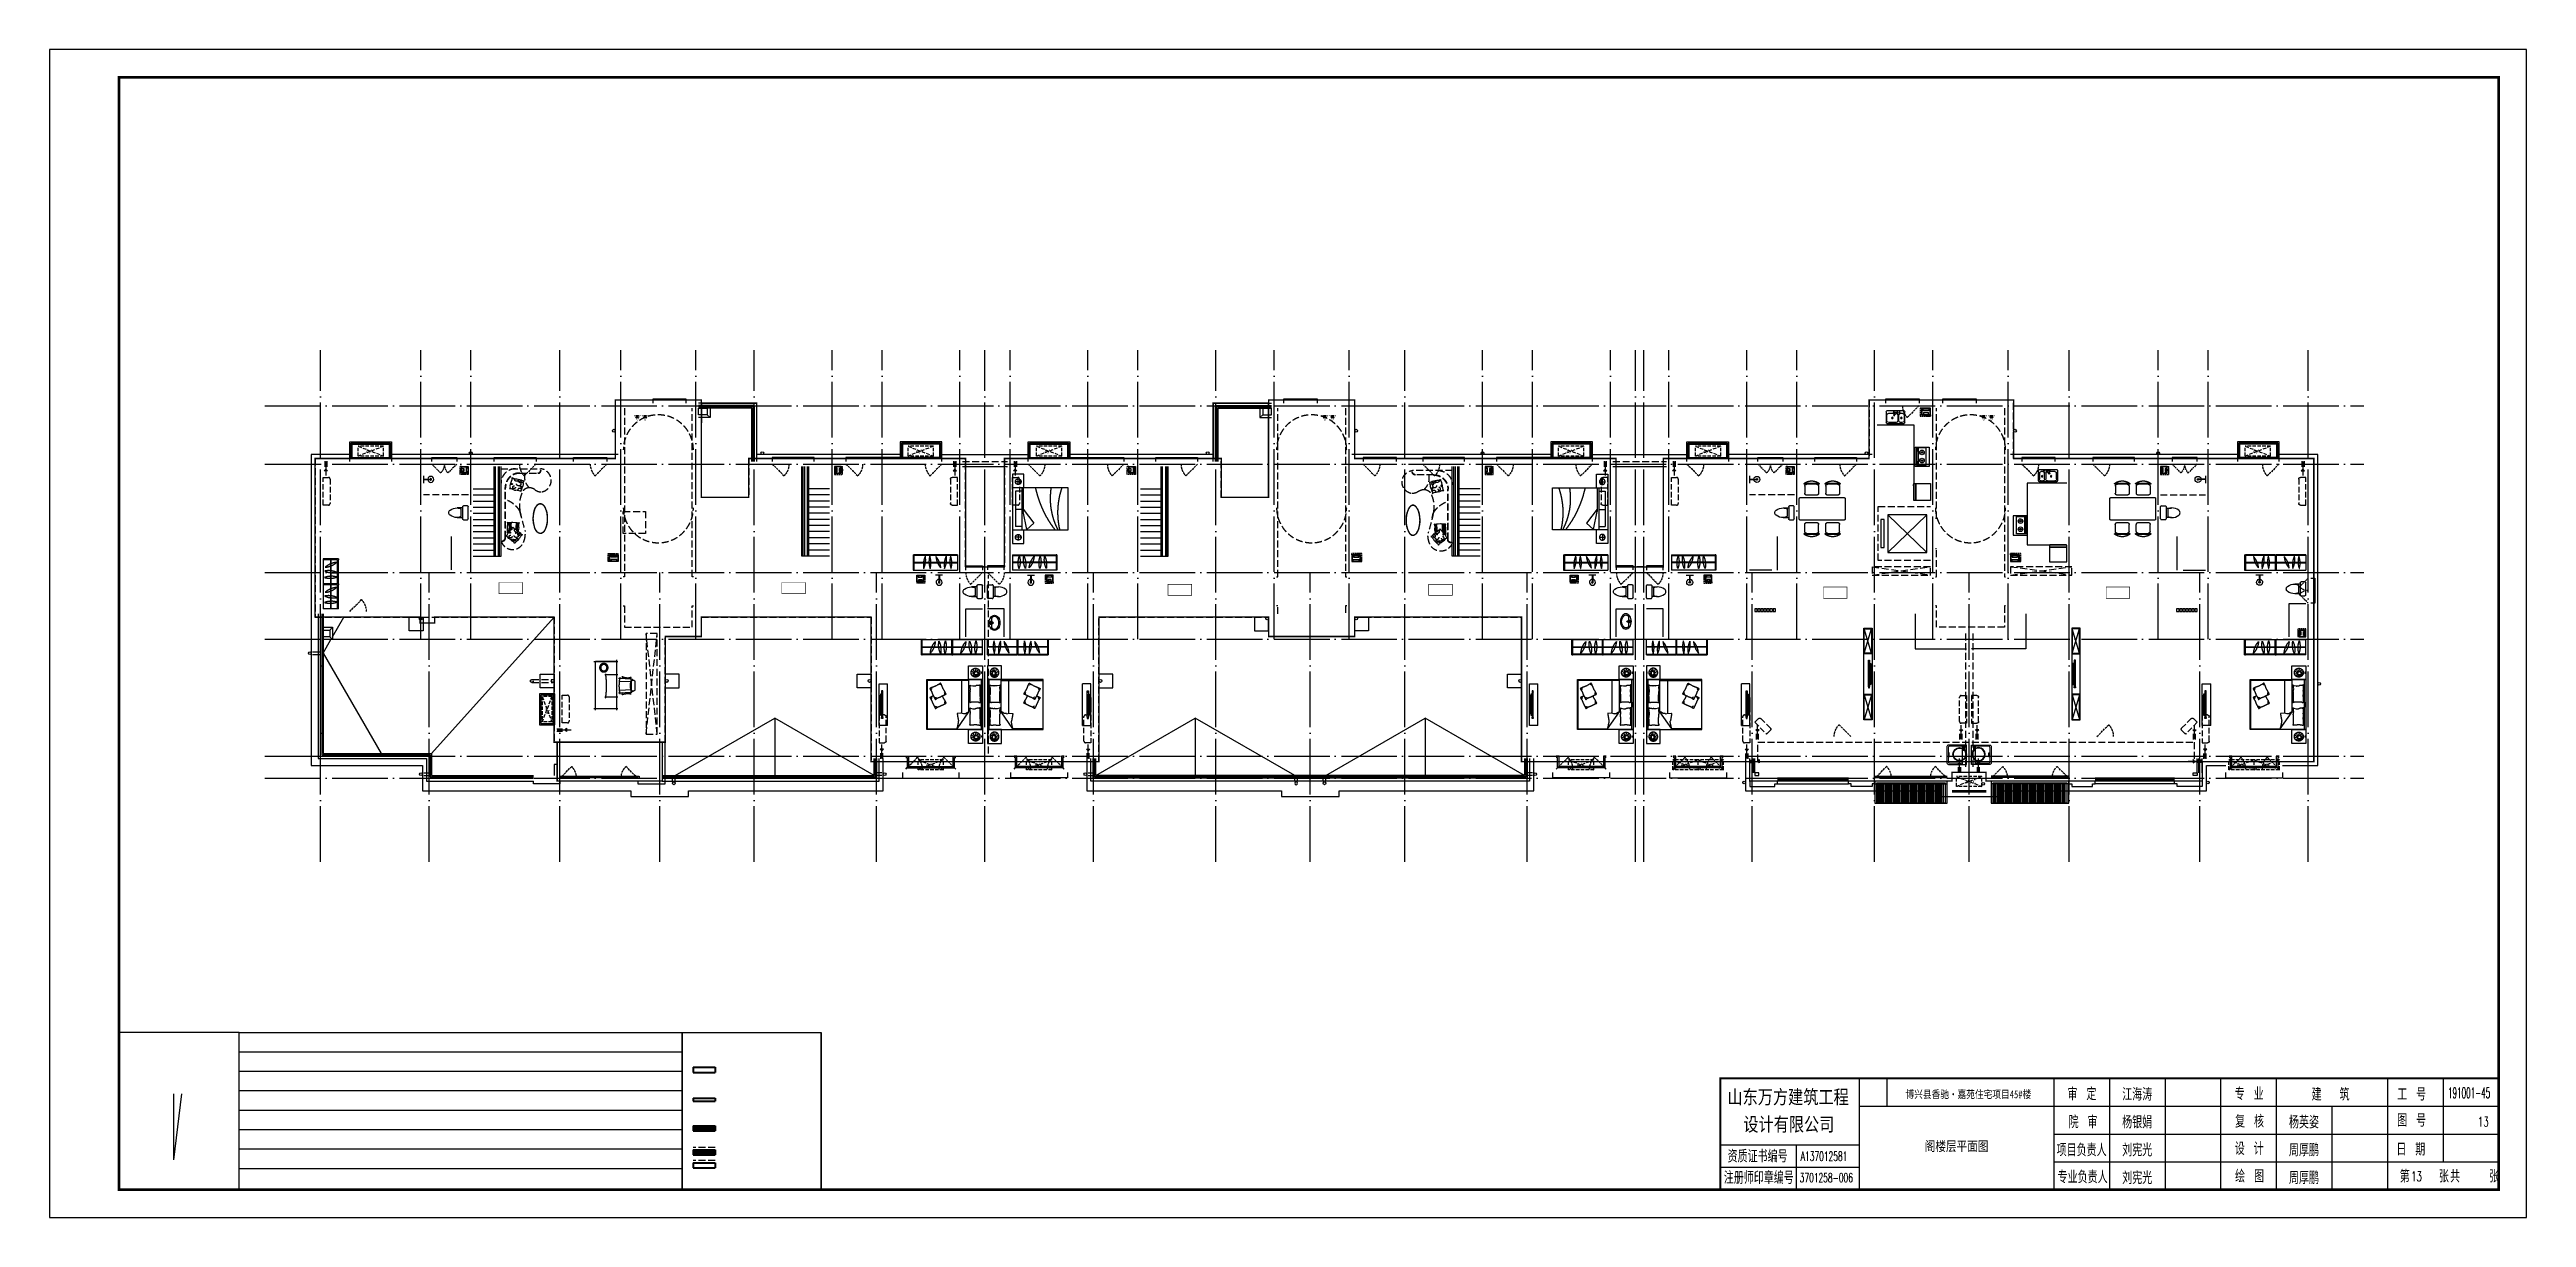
# Model space of a CAD drawing. Extents: x 23000734 to 24262965, y -11528137 to -9789882.
# Drawn here: x 24173865 to 24262965, y -9964633 to -9922633 of the extents above; entities that cross this region are included whole.
import ezdxf
from ezdxf.enums import TextEntityAlignment as Align

# ---------------------------------------------------------------- set-up
doc = ezdxf.new("R2010")
doc.units = 0
doc.header["$LTSCALE"] = 1000
for name, pattern in [('DASH', [0.35, 0.25, -0.1]), ('DASHDOTX2', [50.8, 25.4, -12.7, 0, -12.7]), ('DOTE', [2.42, 2, -0.2, 0.02, -0.2])]:
    doc.linetypes.add(name, pattern=pattern)
for name, color, linetype in [('0-0全面积', 3, 'Continuous'), ('0-0半面积', 10, 'Continuous'), ('0-0太阳能', 167, 'Continuous'), ('0-厨卫洁具', 95, 'Continuous'), ('0-开启示意', 154, 'Continuous'), ('0-栏杆', 141, 'Continuous'), ('0-看线', 173, 'Continuous'), ('0-线脚', 6, 'Continuous'), ('_0', 7, 'Continuous'), ('A-SURFACE', 6, 'Continuous'), ('A-活动家具', 8, 'Continuous'), ('B-家具', 167, 'DASHDOTX2'), ('BALCONY', 6, 'Continuous'), ('DOTE', 249, 'DOTE'), ('EQUIP_消火栓', 7, 'Continuous'), ('EQUIP_消防', 7, 'Continuous'), ('KT', 8, 'Continuous'), ('PUB_HATCH', 252, 'Continuous'), ('PUB_STRM', 4, 'Continuous'), ('PUB_TITLE', 4, 'Continuous'), ('STAIR', 114, 'Continuous'), ('SURFACE', 6, 'DASH'), ('text_房间名称', 255, 'Continuous'), ('tk', 7, 'Continuous'), ('WINDOW', 4, 'Continuous'), ('图审修改', 1, 'Continuous'), ('图框', 125, 'Continuous'), ('栏杆', 163, 'Continuous'), ('空调', 6, 'Continuous')]:
    doc.layers.add(name, color=color, linetype=linetype)
for name, color, linetype, lineweight in [('J-洁具', 167, 'Continuous', 9), ('WALL', 51, 'Continuous', 40), ('家具', 156, 'Continuous', 9)]:
    doc.layers.add(name, color=color, linetype=linetype, lineweight=lineweight)
doc.styles.add('_HZTXT', font='txt.shx', dxfattribs={"width": 0.7, "bigfont": 'hztxt.shx'})
doc.styles.add('DIM_FONT', font='simplex.shx', dxfattribs={"width": 0.5, "bigfont": 'gbcbig.shx'})
doc.styles.add('Dimension', font='romans.shx', dxfattribs={"width": 0.8, "bigfont": 'chs.shx'})
doc.styles.get("Standard").update_dxf_attribs({"font": 'gbenor.shx', "bigfont": 'gbcbig.shx'})
doc.styles.add('TQ1', font='simplex.shx', dxfattribs={"width": 0.9})
doc.styles.add('图签', font='SIMKAI_0.TTF', dxfattribs={"width": 0.8})
doc.styles.add('黑体', font='SIMHEI_0.TTF', dxfattribs={"width": 0.8})

msp = doc.modelspace()

# ---------------------------------------------------------------- texts
at = {"layer": 'WINDOW', "color": 1, "style": 'DIM_FONT', "width": 0.65}
for p in [(24261218, -9961365), (24258813, -9963333)]:
    msp.add_text('13', height=350, dxfattribs=at).set_placement(p)
at = {"layer": 'WINDOW', "color": 1, "style": '图签', "width": 0.8}
msp.add_text('阁楼层平面图', height=350, dxfattribs=at).set_placement((24242465, -9962243), align=Align.CENTER)

# ---------------------------------------------------------------- blocks, each defined once
blk = doc.blocks.new('A$C32FE1F50')
at = {"color": 7}
for p, q in [((-4935, 3037), (-4935, -963)), ((2065, 3037), (2065, -963)), ((4065, 3037), (4065, -963)), ((6065, 3037), (6065, -963)), ((8065, 3037), (8065, -963)), ((10065, 3037), (10065, -963)), ((14065, 3037), (14065, -963)), ((16065, 3037), (16065, 37)), ((-4935, 2037), (18065, 2037)), ((12065, 2037), (12065, -963)), ((2065, 1037), (18065, 1037)), ((-4935, 637), (-9935, 637)), ((-7205, 637), (-7205, -963)), ((2065, 37), (18065, 37)), ((-4935, -163), (-9935, -163))]:
    blk.add_line(p, q, dxfattribs=at)
at = {"color": 7, "const_width": 70}
blk.add_lwpolyline([(-9935, -963), (18065, -963), (18065, 3037), (-9935, 3037)], close=True, dxfattribs=at)
blk.add_lwpolyline([(-3935, 2037), (-3935, 3037)])
at = {"color": 7, "width": 0.8}
for s, height, style, p in [('山东万方建筑工程', 500, '图签', (-7495, 2119)), ('江海涛', 450, '_HZTXT', (5063, 2236)), ('建  筑', 450, '_HZTXT', (12019, 2236)), ('设计有限公司', 500, '图签', (-7468, 1136)), ('杨银娟', 450, '_HZTXT', (5063, 1236)), ('杨英姿', 450, '_HZTXT', (11063, 1236)), ('项目负责人', 450, '_HZTXT', (3063, 236)), ('刘宪光', 450, '_HZTXT', (5063, 236)), ('周厚鹏', 450, '_HZTXT', (11063, 236)), ('专业负责人', 450, '_HZTXT', (3099, -735)), ('刘宪光', 450, '_HZTXT', (5063, -764)), ('周厚鹏', 450, '_HZTXT', (11063, -764))]:
    blk.add_text(s, height=height, dxfattribs=dict(at, style=style)).set_placement(p, align=Align.CENTER)
at = {"color": 7}
for s, height, style, width, p in [('审 定', 450, '_HZTXT', 0.8, (2556, 2252)), ('专 业', 450, '_HZTXT', 0.8, (8573, 2257)), ('工 号', 450, '_HZTXT', 0.8, (14415, 2240)), ('院 审', 450, '_HZTXT', 0.8, (2596, 1245)), ('复 核', 450, '_HZTXT', 0.8, (8584, 1265)), ('图 号', 450, '_HZTXT', 0.8, (14415, 1303)), ('资质证书编号', 450, '_HZTXT', 0.8, (-9671, 12)), ('A137012581', 330, 'TQ1', 0.6, (-7041, 73)), ('设 计', 450, '_HZTXT', 0.8, (8572, 286)), ('日 期', 450, '_HZTXT', 0.8, (14384, 261)), ('注册师印章编号', 450, '_HZTXT', 0.8, (-9809, -759)), ('3701258-006', 330, 'TQ1', 0.6, (-7080, -700)), ('绘 图', 450, '_HZTXT', 0.8, (8584, -706)), ('第   张', 450, '_HZTXT', 0.8, (14509, -708)), ('共   张', 450, '_HZTXT', 0.8, (16316, -708))]:
    blk.add_text(s, height=height, dxfattribs=dict(at, style=style, width=width)).set_placement(p)
at = {"layer": 'WINDOW', "color": 3, "style": '图签', "width": 0.8}
blk.add_text('博兴县香驰·嘉苑住宅项目45#楼 ', height=280, dxfattribs=at).set_placement((-935, 2324), align=Align.CENTER)
at = {"layer": '图框', "color": 6, "insert": (16239, 2709), "char_height": 382.5, "width": 1644.75, "attachment_point": 1, "style": 'DIM_FONT'}
blk.add_mtext('191001-45', dxfattribs=at)
blk = doc.blocks.new('A$C09024278')
at = {"layer": 'KT', "linetype": 'DASH', "ltscale": 0.5}
for p, q in [((489, 126), (-421, 126)), ((-421, -224), (-421, 126)), ((489, -224), (489, 126)), ((489, -224), (-421, -224))]:
    blk.add_line(p, q, dxfattribs=at)
for points in [[(489, 126), (-421, -224)], [(-421, 126), (489, -224)]]:
    blk.add_lwpolyline(points, dxfattribs=at)
at = {"layer": 'KT', "style": '黑体'}
blk.add_text('A/C', height=135.2, dxfattribs=at).set_placement((-142, -118))
blk = doc.blocks.new('A$C6723108C')
at = {"layer": 'KT', "linetype": 'DASH', "ltscale": 0.5}
for p, q in [((-175, 455), (-175, -455)), ((175, 455), (-175, 455)), ((175, 455), (175, -455)), ((175, -455), (-175, -455))]:
    blk.add_line(p, q, dxfattribs=at)
for points in [[(-175, 455), (175, -455)], [(-175, -455), (175, 455)]]:
    blk.add_lwpolyline(points, dxfattribs=at)
at = {"layer": 'KT', "style": '黑体'}
blk.add_text('A/C', height=135.2, rotation=90, dxfattribs=at).set_placement((69, -176))
blk = doc.blocks.new('A$C0B5919E6')
at = {"layer": '空调', "linetype": 'DASH', "ltscale": 0.8}
blk.add_lwpolyline([(250, 0), (60, 0, -0.414214), (0, 60), (0, 940, -0.414214), (60, 1000), (250, 1000)], format="xyb", close=True, dxfattribs=at)
blk = doc.blocks.new('rfwetery')
at = {"layer": 'BALCONY'}
for points in [[(11892287, 65605), (11892346, 65605), (11892346, 65545)], [(11892407, 65605), (11892346, 65605), (11892346, 65545)]]:
    blk.add_hatch(color=256, dxfattribs=at).paths.add_polyline_path(points)
h = blk.add_hatch(color=256, dxfattribs=at)
h.paths.add_polyline_path([(11892407, 65605), (11892346, 65605), (11892346, 65545)])
h.paths.add_polyline_path([(11892346, 65605), (11892346, 65545), (11892407, 65605)])
at = {"layer": 'BALCONY', "linetype": 'DASH'}
for p, q in [((11892306, 65260), (11892306, 65460)), ((11892386, 65260), (11892386, 65460))]:
    blk.add_line(p, q, dxfattribs=at)
at = {"layer": 'BALCONY'}
blk.add_line((11892346, 65272), (11892346, 65777), dxfattribs=at)
blk.add_lwpolyline([(11892287, 65605), (11892346, 65545), (11892407, 65605)], close=True, dxfattribs=at)
blk = doc.blocks.new('mhq')
at = {"layer": 'EQUIP_消防'}
for p, q in [((8539185, 1785686), (8539153, 1785650)), ((8539214, 1785688), (8539154, 1785621)), ((8539240, 1785688), (8539160, 1785597)), ((8539245, 1785663), (8539186, 1785597)), ((8539245, 1785633), (8539213, 1785597)), ((8539494, 1785688), (8539434, 1785621)), ((8539465, 1785686), (8539434, 1785650)), ((8539520, 1785688), (8539440, 1785597)), ((8539525, 1785663), (8539467, 1785597)), ((8539525, 1785633), (8539493, 1785597))]:
    blk.add_line(p, q, dxfattribs=at)
at = {"layer": 'EQUIP_消防', "const_width": 10}
for points in [[(8539316, 1785583), (8539084, 1785583), (8539200, 1785784)], [(8539245, 1785597), (8539154, 1785597), (8539154, 1785688), (8539245, 1785688)], [(8539596, 1785583), (8539364, 1785583), (8539480, 1785784)], [(8539525, 1785597), (8539434, 1785597), (8539434, 1785688), (8539525, 1785688)]]:
    blk.add_lwpolyline(points, close=True, dxfattribs=at)
blk = doc.blocks.new('4~7层165户型消火栓')
at = {"layer": 'EQUIP_消火栓', "rotation": 180}
blk.add_blockref('mhq', (17292744, 5365458), dxfattribs=at)
blk = doc.blocks.new('_E39XBF')
at = {"layer": '0-厨卫洁具', "linetype": 'Continuous'}
for p, q in [((-250, 30), (-250, 170)), ((-220, 200), (-170, 200)), ((220, 0), (-220, 0)), ((-170, 200), (-170, 395)), ((-170, 200), (170, 200)), ((-140, 260), (140, 260)), ((170, 395), (170, 200)), ((170, 200), (220, 200)), ((250, 170), (250, 30))]:
    blk.add_line(p, q, dxfattribs=at)
for centre, radius, start, end in [((-220, 170), 30, 90, 180), ((-220, 30), 30, 180, 270), ((227, 413), 398, 143.36186, 182.54401), ((227, 413), 398, 182.54401, 202.54952), ((0, 590), 110, 33.45086, 146.54914), ((-227, 413), 398, 357.45599, 36.63814), ((-227, 413), 398, 337.45048, 357.45599), ((220, 170), 30, 0, 90), ((220, 30), 30, 270, 0)]:
    blk.add_arc(centre, radius, start, end, dxfattribs=at)
blk = doc.blocks.new('A$C06A70365')
at = {"layer": '0-厨卫洁具'}
for points in [[(-153, 68), (-153, 10), (-114, 39)], [(-42, -8), (-42, 86), (-100, 86), (-100, 94), (-34, 94), (-34, -16), (-100, -16), (-100, -8)], [(54, -23), (110, -23), (110, -31), (46, -31), (46, 109), (110, 109), (110, 101), (54, 101)]]:
    blk.add_hatch(color=256, dxfattribs=at).paths.add_polyline_path(points)
h = blk.add_hatch(color=256, dxfattribs=at)
h.paths.add_polyline_path([(-114, 159), (-114, -81), (126, -81), (126, 159)])
edge = h.paths.add_edge_path(flags=16)
edge.add_arc((-92, 136), 8, 90, 180, ccw=False)
edge.add_line((-92, 144), (102, 144))
edge.add_arc((102, 136), 8, 0, 90, ccw=False)
edge.add_line((110, 136), (110, -58))
edge.add_arc((102, -58), 8, -90, 0, ccw=False)
edge.add_line((102, -66), (-92, -66))
edge.add_arc((-92, -58), 8, 180, 270, ccw=False)
edge.add_line((-100, -58), (-100, 136))
at = {"layer": '0-厨卫洁具', "linetype": 'DASH', "ltscale": 0.2}
blk.add_lwpolyline([(126, -131), (-164, -131), (-164, 159)], dxfattribs=at)
at = {"layer": '0-厨卫洁具'}
for points in [[(-114, 159), (-164, 159)], [(-100, 94), (-34, 94), (-34, -16), (-100, -16)], [(-100, 86), (-42, 86), (-42, -8), (-100, -8)], [(110, 109), (46, 109), (46, -31), (110, -31)], [(110, 101), (54, 101), (54, -23), (110, -23)], [(126, -81), (126, -131)]]:
    blk.add_lwpolyline(points, dxfattribs=at)
for points in [[(-153, 68), (-153, 10), (-114, 39)], [(126, 159), (126, -81), (-114, -81), (-114, 159)]]:
    blk.add_lwpolyline(points, close=True, dxfattribs=at)
blk.add_lwpolyline([(110, 136), (110, -58, -0.414214), (102, -66), (-92, -66, -0.414214), (-100, -58), (-100, 136, -0.414214), (-92, 144), (102, 144, -0.414214)], format="xyb", close=True, dxfattribs=at)
blk = doc.blocks.new('A$C1DB93570')
at = {"layer": '0-厨卫洁具'}
for points in [[(-151, 54), (-151, -4), (-113, 25)], [(-41, -62), (-41, 112), (-98, 112), (-98, 120), (-33, 120), (-33, -70), (-98, -70), (-98, -62)], [(55, -77), (112, -77), (112, -85), (47, -85), (47, 135), (112, 135), (112, 127), (55, 127)]]:
    blk.add_hatch(color=256, dxfattribs=at).paths.add_polyline_path(points)
h = blk.add_hatch(color=256, dxfattribs=at)
h.paths.add_polyline_path([(-113, 185), (-113, -135), (127, -135), (127, 185)])
edge = h.paths.add_edge_path(flags=16)
edge.add_arc((-90, 162), 8, 90, 180, ccw=False)
edge.add_line((-90, 170), (104, 170))
edge.add_arc((104, 162), 8, 0, 90, ccw=False)
edge.add_line((112, 162), (112, -112))
edge.add_arc((104, -112), 8, -90, 0, ccw=False)
edge.add_line((104, -120), (-90, -120))
edge.add_arc((-90, -112), 8, 180, 270, ccw=False)
edge.add_line((-98, -112), (-98, 162))
at = {"layer": '0-厨卫洁具', "linetype": 'DASH', "ltscale": 0.2}
blk.add_lwpolyline([(127, -185), (-163, -185), (-163, 185)], dxfattribs=at)
at = {"layer": '0-厨卫洁具'}
for points in [[(-113, 185), (-163, 185)], [(-98, 120), (-33, 120), (-33, -70), (-98, -70)], [(-98, 112), (-41, 112), (-41, -62), (-98, -62)], [(112, 135), (47, 135), (47, -85), (112, -85)], [(112, 127), (55, 127), (55, -77), (112, -77)], [(127, -135), (127, -185)]]:
    blk.add_lwpolyline(points, dxfattribs=at)
for points in [[(-151, 54), (-151, -4), (-113, 25)], [(127, 185), (127, -135), (-113, -135), (-113, 185)]]:
    blk.add_lwpolyline(points, close=True, dxfattribs=at)
blk.add_lwpolyline([(112, 162), (112, -112, -0.414214), (104, -120), (-90, -120, -0.414214), (-98, -112), (-98, 162, -0.414214), (-90, 170), (104, 170, -0.414214)], format="xyb", close=True, dxfattribs=at)
blk = doc.blocks.new('A$C5E780603')
at = {"layer": '0-厨卫洁具'}
for p, q in [((-8636, 2085), (-8636, 2065)), ((9924, -1365), (9904, -1365))]:
    blk.add_line(p, q, dxfattribs=at)
for points in [[(-8636, 2198), (-8636, 1942)], [(-8636, 2085), (-8373, 2085)], [(-8636, 2065), (-8373, 2065)], [(-7626, -1185), (-7626, 25)], [(10038, -1365), (9781, -1365)], [(9904, -1365), (9904, -1628)], [(9924, -1365), (9924, -1628)], [(10874, -3585), (10874, -2585), (11474, -2585)]]:
    blk.add_lwpolyline(points, dxfattribs=at)
for centre, radius, start, end in [((-8373, 2075), 108, 185.30603, 174.69397), ((-8373, 2075), 28.3, 200.67249, 159.32751), ((-8376, 2075), 10.5, 287.23809, 72.76191), ((9914, -1628), 108, 95.30603, 84.69397), ((9914, -1628), 28.3, 110.67249, 69.32751), ((9914, -1625), 10.5, 197.23809, 342.76191)]:
    blk.add_arc(centre, radius, start, end, dxfattribs=at)
blk.add_blockref('A$C06A70365', (-7151, 2376))
at = {"xscale": -1}
blk.add_blockref('A$C06A70365', (6280, 2376), dxfattribs=at)
for name, p, rotation in [('A$C1DB93570', (-1811, -758), 270), ('A$C06A70365', (9273, -1491), 90)]:
    blk.add_blockref(name, p, dxfattribs=dict(rotation=rotation))
at = {"layer": '0-厨卫洁具', "extrusion": (0, 0, -1), "zscale": -1, "rotation": 270}
for p in [(7026, 875), (-11474, -1965)]:
    blk.add_blockref('_E39XBF', p, dxfattribs=at)
blk = doc.blocks.new('cvb')
at = {"layer": 'B-家具'}
for p, q in [((23188, 22857), (23488, 22857)), ((23188, 22857), (23188, 21357)), ((23354, 22570), (23354, 22607)), ((23354, 22607), (23399, 22607)), ((23399, 22570), (23354, 22570)), ((23399, 22555), (23354, 22555)), ((23354, 22555), (23354, 21660)), ((23361, 22570), (23361, 22555)), ((23391, 22570), (23391, 22555)), ((23399, 22607), (23399, 22570)), ((23399, 21660), (23399, 22555)), ((23443, 22481), (23399, 22481)), ((23399, 22481), (23399, 21734)), ((23443, 21734), (23443, 22481)), ((23488, 22369), (23443, 22443)), ((23443, 22443), (23443, 21772)), ((23488, 22857), (23488, 21357)), ((23488, 21846), (23488, 22369)), ((23354, 21660), (23399, 21660)), ((23399, 21645), (23354, 21645)), ((23354, 21645), (23354, 21607)), ((23354, 21607), (23399, 21607)), ((23361, 21645), (23361, 21660)), ((23391, 21645), (23391, 21660)), ((23399, 21734), (23443, 21734)), ((23399, 21607), (23399, 21645)), ((23443, 21772), (23488, 21846)), ((23488, 21357), (23188, 21357))]:
    blk.add_line(p, q, dxfattribs=at)
blk = doc.blocks.new('bed by Fuxin1')
at = {"layer": 'B-家具'}
for p, q in [((-1167, -274), (-1306, -216)), ((-1134, -287), (-1292, -325)), ((-1189, -239), (-1259, -133)), ((-1110, -284), (-1216, -396)), ((-1186, -208), (-1177, -92)), ((-1162, -177), (-1088, -102)), ((-1120, -168), (-1035, -139)), ((-1084, -265), (-1113, -406)), ((-1085, -187), (-1003, -187)), ((-1075, -203), (-990, -238)), ((-1071, -240), (-1039, -365)), ((-1070, -225), (-998, -301)), ((1133, -274), (994, -216)), ((1166, -287), (1008, -325)), ((1111, -239), (1041, -133)), ((1190, -284), (1084, -396)), ((1114, -208), (1123, -92)), ((1138, -177), (1212, -102)), ((1180, -168), (1265, -139)), ((1216, -265), (1187, -406)), ((1215, -187), (1297, -187)), ((1225, -203), (1310, -238)), ((1229, -240), (1261, -365)), ((1230, -225), (1302, -301))]:
    blk.add_line(p, q, dxfattribs=at)
at = {"layer": 'B-家具', "extrusion": (0, 0, -1)}
for p, q in [((-311, -1436), (-317, -1438)), ((-312, -1764), (-310, -1771)), ((-300, -1432), (-311, -1436)), ((-310, -1771), (-306, -1780)), ((-306, -1780), (-303, -1789)), ((-290, -1428), (-300, -1432)), ((-280, -1424), (-290, -1428)), ((-270, -1420), (-280, -1424)), ((-260, -1416), (-270, -1420)), ((-250, -1412), (-260, -1416)), ((-241, -1407), (-250, -1412)), ((-233, -1403), (-241, -1407)), ((-224, -1398), (-233, -1403)), ((-216, -1393), (-224, -1398)), ((-208, -1389), (-216, -1393)), ((-201, -1384), (-208, -1389)), ((-194, -1379), (-201, -1384)), ((-186, -1374), (-194, -1379)), ((-179, -1370), (-186, -1374)), ((-172, -1365), (-179, -1370)), ((-165, -1361), (-172, -1365)), ((-157, -1356), (-165, -1361)), ((-150, -1352), (-157, -1356)), ((-143, -1348), (-150, -1352)), ((-136, -1344), (-143, -1348)), ((-129, -1341), (-136, -1344)), ((-122, -1337), (-129, -1341)), ((-115, -1334), (-122, -1337)), ((-109, -1330), (-115, -1334)), ((-102, -1327), (-109, -1330)), ((-96, -1324), (-102, -1327)), ((-91, -1322), (-96, -1324)), ((-85, -1319), (-91, -1322)), ((-80, -1317), (-85, -1319)), ((-76, -1315), (-80, -1317)), ((-72, -1313), (-76, -1315)), ((-69, -1311), (-72, -1313)), ((-66, -1309), (-69, -1311)), ((-63, -1308), (-66, -1309)), ((-61, -1306), (-63, -1308)), ((-59, -1305), (-61, -1306)), ((-57, -1305), (-59, -1305)), ((-56, -1304), (-57, -1305)), ((-55, -1304), (-56, -1304)), ((-54, -1304), (-55, -1304)), ((-53, -1304), (-54, -1304)), ((-54, -1304), (-54, -1304)), ((-53, -1305), (-53, -1304)), ((-52, -1305), (-53, -1305)), ((-52, -1306), (-52, -1305)), ((-51, -1307), (-52, -1306)), ((-51, -1308), (-51, -1307)), ((-50, -1310), (-51, -1308)), ((-50, -1311), (-50, -1310)), ((-49, -1313), (-50, -1311)), ((-48, -1314), (-49, -1313)), ((-47, -1316), (-48, -1314)), ((-46, -1319), (-47, -1316)), ((-45, -1321), (-46, -1319)), ((-44, -1324), (-45, -1321)), ((-43, -1327), (-44, -1324)), ((-41, -1330), (-43, -1327)), ((-40, -1334), (-41, -1330)), ((-38, -1337), (-40, -1334)), ((-39, -1785), (-27, -1779)), ((-36, -1341), (-38, -1337)), ((-34, -1345), (-36, -1341)), ((-32, -1350), (-34, -1345)), ((-30, -1355), (-32, -1350)), ((-28, -1360), (-30, -1355)), ((-25, -1365), (-28, -1360)), ((-27, -1779), (-15, -1773)), ((-22, -1370), (-25, -1365)), ((-20, -1376), (-22, -1370)), ((-17, -1382), (-20, -1376)), ((-13, -1389), (-17, -1382)), ((-15, -1773), (-3, -1767)), ((-10, -1396), (-13, -1389)), ((-7, -1403), (-10, -1396)), ((-3, -1411), (-7, -1403)), ((1, -1419), (-3, -1411)), ((-3, -1767), (8, -1761)), ((5, -1427), (1, -1419)), ((9, -1435), (5, -1427)), ((8, -1761), (19, -1756)), ((13, -1444), (9, -1435)), ((17, -1453), (13, -1444)), ((21, -1461), (17, -1453)), ((19, -1756), (29, -1751)), ((26, -1470), (21, -1461)), ((30, -1479), (26, -1470)), ((29, -1751), (38, -1746)), ((34, -1487), (30, -1479)), ((38, -1496), (34, -1487)), ((43, -1505), (38, -1496)), ((38, -1746), (47, -1741)), ((47, -1513), (43, -1505)), ((51, -1522), (47, -1513)), ((47, -1741), (55, -1737)), ((54, -1531), (51, -1522)), ((58, -1540), (54, -1531)), ((55, -1737), (62, -1733)), ((61, -1549), (58, -1540)), ((64, -1558), (61, -1549)), ((62, -1733), (69, -1730)), ((67, -1567), (64, -1558)), ((70, -1576), (67, -1567)), ((69, -1730), (75, -1727)), ((74, -1585), (70, -1576)), ((78, -1594), (74, -1585)), ((75, -1727), (81, -1724)), ((82, -1603), (78, -1594)), ((81, -1724), (87, -1721)), ((87, -1612), (82, -1603)), ((92, -1621), (87, -1612)), ((87, -1721), (93, -1718)), ((98, -1629), (92, -1621)), ((93, -1718), (98, -1715)), ((103, -1638), (98, -1629)), ((98, -1715), (103, -1713)), ((109, -1645), (103, -1638)), ((103, -1713), (107, -1711)), ((107, -1711), (112, -1708)), ((114, -1653), (109, -1645)), ((112, -1708), (116, -1706)), ((119, -1659), (114, -1653)), ((116, -1706), (119, -1704)), ((123, -1665), (119, -1659)), ((119, -1704), (123, -1703)), ((127, -1671), (123, -1665)), ((123, -1703), (126, -1701)), ((126, -1701), (128, -1700)), ((130, -1675), (127, -1671)), ((128, -1700), (131, -1699)), ((133, -1679), (130, -1675)), ((131, -1699), (133, -1698)), ((135, -1683), (133, -1679)), ((133, -1698), (135, -1696)), ((136, -1686), (135, -1683)), ((135, -1696), (136, -1695)), ((137, -1688), (136, -1686)), ((136, -1695), (137, -1694)), ((138, -1690), (137, -1688)), ((137, -1692), (138, -1690)), ((137, -1694), (137, -1692)), ((-303, -1789), (-299, -1798)), ((-299, -1798), (-295, -1807)), ((-295, -1807), (-292, -1815)), ((-292, -1815), (-288, -1823)), ((-288, -1823), (-285, -1831)), ((-285, -1831), (-282, -1838)), ((-282, -1838), (-278, -1844)), ((-278, -1844), (-275, -1850)), ((-275, -1850), (-272, -1856)), ((-272, -1856), (-270, -1861)), ((-270, -1861), (-267, -1866)), ((-267, -1866), (-265, -1870)), ((-265, -1870), (-263, -1874)), ((-263, -1874), (-262, -1877)), ((-262, -1877), (-260, -1880)), ((-260, -1880), (-259, -1882)), ((-259, -1882), (-258, -1884)), ((-258, -1884), (-258, -1886)), ((-258, -1886), (-257, -1887)), ((-257, -1887), (-257, -1888)), ((-257, -1888), (-256, -1889)), ((-256, -1889), (-256, -1890)), ((-256, -1890), (-256, -1890)), ((-256, -1890), (-255, -1891)), ((-255, -1891), (-255, -1891)), ((-255, -1891), (-254, -1891)), ((-254, -1891), (-253, -1891)), ((-253, -1891), (-252, -1891)), ((-252, -1891), (-251, -1890)), ((-251, -1890), (-250, -1889)), ((-250, -1889), (-248, -1889)), ((-248, -1889), (-246, -1888)), ((-246, -1888), (-244, -1887)), ((-244, -1887), (-241, -1885)), ((-241, -1885), (-238, -1884)), ((-238, -1884), (-236, -1883)), ((-236, -1883), (-232, -1881)), ((-232, -1881), (-229, -1879)), ((-229, -1879), (-226, -1878)), ((-226, -1878), (-222, -1876)), ((-222, -1876), (-218, -1873)), ((-218, -1873), (-214, -1871)), ((-214, -1871), (-210, -1868)), ((-210, -1868), (-205, -1865)), ((-205, -1865), (-201, -1862)), ((-201, -1862), (-196, -1858)), ((-196, -1858), (-190, -1854)), ((-190, -1854), (-184, -1850)), ((-184, -1850), (-178, -1846)), ((-178, -1846), (-172, -1842)), ((-172, -1842), (-164, -1837)), ((-164, -1837), (-157, -1833)), ((-157, -1833), (-148, -1829)), ((-148, -1829), (-139, -1825)), ((-139, -1825), (-130, -1821)), ((-130, -1821), (-120, -1817)), ((-120, -1817), (-109, -1813)), ((-109, -1813), (-98, -1809)), ((-98, -1809), (-87, -1805)), ((-87, -1805), (-75, -1800)), ((-75, -1800), (-63, -1795)), ((-63, -1795), (-51, -1790)), ((-51, -1790), (-39, -1785))]:
    blk.add_line(p, q, dxfattribs=at)
at = {"layer": 'B-家具'}
for points in [[(-900, 0), (-900, -500), (-1400, -500), (-1400, 0)], [(1400, 0), (1400, -500), (900, -500), (900, 0)]]:
    blk.add_lwpolyline(points, close=True, dxfattribs=at)
at = {"layer": 'B-家具', "extrusion": (0, 0, -1)}
for points in [[(900, 0), (-900, 0), (-900, -2000), (900, -2000)], [(557, -1887), (554, -1885), (551, -1883), (547, -1881), (543, -1879), (539, -1876), (535, -1874), (530, -1871), (525, -1868), (520, -1864), (515, -1860), (509, -1856), (503, -1852), (496, -1847), (489, -1843), (481, -1838), (473, -1834), (464, -1830), (455, -1826), (444, -1822), (434, -1819), (423, -1814), (411, -1810), (400, -1806), (388, -1801), (376, -1796), (364, -1790), (352, -1784), (340, -1779), (328, -1773), (317, -1767), (306, -1761), (296, -1756), (287, -1751), (278, -1747), (270, -1743), (263, -1739), (256, -1736), (249, -1732), (243, -1729), (238, -1726), (232, -1724), (227, -1721), (222, -1718), (218, -1716), (213, -1714), (209, -1712), (206, -1710), (202, -1708), (199, -1707), (196, -1706), (194, -1704), (192, -1703), (190, -1702), (189, -1701), (188, -1699), (187, -1698), (187, -1696), (188, -1694), (189, -1691), (190, -1688), (192, -1685), (195, -1681), (198, -1676), (201, -1671), (206, -1665), (211, -1658), (216, -1651), (222, -1643), (227, -1635), (232, -1626), (238, -1618), (243, -1609), (247, -1600), (251, -1591), (254, -1582), (258, -1573), (261, -1564), (264, -1554), (267, -1545), (271, -1537), (274, -1528), (278, -1519), (282, -1510), (286, -1501), (291, -1493), (295, -1484), (299, -1475), (304, -1467), (308, -1458), (312, -1450), (316, -1441), (320, -1433), (324, -1424), (328, -1416), (331, -1409), (335, -1401), (338, -1395), (341, -1388), (344, -1382), (347, -1376), (350, -1370), (352, -1365), (355, -1360), (357, -1355), (359, -1351), (361, -1347), (363, -1343), (365, -1339), (366, -1336), (368, -1332), (369, -1329), (370, -1327), (371, -1324), (372, -1322), (373, -1320), (374, -1318), (375, -1317), (375, -1315), (376, -1314), (376, -1313), (377, -1312), (377, -1311), (377, -1310), (378, -1310), (378, -1309), (379, -1309), (380, -1309), (381, -1310), (382, -1310), (384, -1311), (386, -1312), (388, -1313), (390, -1315), (393, -1316), (397, -1318), (401, -1320), (405, -1322), (410, -1325), (415, -1327), (421, -1330), (427, -1333), (433, -1336), (440, -1339), (447, -1343), (454, -1346), (461, -1350), (468, -1354), (475, -1358), (482, -1362), (489, -1366), (497, -1371), (504, -1375), (511, -1380), (518, -1385), (526, -1389), (533, -1394), (541, -1399), (549, -1404), (557, -1408), (566, -1413), (575, -1417), (585, -1422), (595, -1426), (605, -1430), (615, -1434), (625, -1438), (635, -1441), (645, -1445), (655, -1449), (664, -1453), (673, -1456), (682, -1460), (690, -1464), (698, -1467), (705, -1470), (713, -1474), (720, -1477), (726, -1480), (732, -1483), (738, -1486), (743, -1489), (748, -1491), (752, -1494), (756, -1495), (759, -1497), (762, -1498), (764, -1499), (766, -1500), (767, -1501), (769, -1502), (770, -1502), (771, -1502), (771, -1503), (772, -1503), (772, -1503), (773, -1503), (773, -1503), (773, -1504), (773, -1504), (773, -1505), (773, -1506), (772, -1507), (772, -1508), (771, -1509), (770, -1511), (769, -1512), (768, -1514), (767, -1516), (765, -1518), (764, -1521), (762, -1524), (760, -1528), (757, -1533), (753, -1540), (748, -1548), (742, -1558), (735, -1569), (727, -1583), (718, -1598), (709, -1613), (699, -1629), (690, -1645), (682, -1661), (674, -1676), (667, -1690), (661, -1703), (656, -1715), (652, -1726), (648, -1737), (644, -1747), (641, -1757), (638, -1767), (634, -1776), (631, -1785), (627, -1795), (624, -1804), (620, -1812), (617, -1821), (613, -1829), (610, -1836), (606, -1843), (603, -1850), (600, -1856), (597, -1862), (594, -1867), (592, -1872), (590, -1876), (588, -1879), (586, -1883), (585, -1885), (584, -1888), (583, -1890), (582, -1891), (582, -1893), (581, -1894), (581, -1895), (581, -1895), (580, -1896), (580, -1896), (579, -1896), (579, -1896), (578, -1896), (577, -1896), (576, -1896), (575, -1895), (573, -1894), (571, -1893), (568, -1892), (566, -1891), (563, -1890), (560, -1888)]]:
    blk.add_lwpolyline(points, close=True, dxfattribs=at)
for points in [[(900, -52), (-900, -52)], [(-872, -916), (-253, -489), (874, -489), (874, -1988), (-872, -1988), (-872, -916)], [(749, -1530), (710, -1532)], [(729, -1496), (698, -1516)], [(397, -1341), (433, -1375)], [(385, -1340), (390, -1382)], [(241, -1697), (281, -1687)], [(225, -1677), (254, -1639)], [(72, -1335), (108, -1370)], [(60, -1335), (65, -1377)], [(-84, -1692), (-44, -1682)], [(-100, -1671), (-70, -1634)], [(570, -1859), (582, -1813)], [(565, -1874), (536, -1831)], [(245, -1854), (257, -1807)], [(240, -1869), (211, -1826)]]:
    blk.add_lwpolyline(points, dxfattribs=at)
for points in [[(874, -741, -0.414214), (854, -761), (-315, -761)], [(687, -117, -0.263368), (715, -98, -0.494818), (706, -79, -0.049225), (688, -77, -0.036831), (665, -79, -0.031893), (627, -87, 0.035782), (593, -94, 0.032941), (503, -100, 0.026564), (392, -94, 0.017905), (354, -89, -0.033397), (334, -87, -0.03204), (297, -87, 0.018442), (233, -90, 0.010837), (168, -90, 0.014624), (120, -87, 0.111249), (98, -79, -0.153708), (81, -75, -0.076444), (73, -77, -0.215512), (71, -79, -0.585858), (74, -82, 0.363489), (79, -85, 0.191716), (79, -96, -0.129675), (77, -113, -0.01735), (80, -130, 0.019326), (83, -145, 0.018818), (89, -213, 0.021828), (90, -272, 0.006204), (89, -306, 0.001963), (83, -413, 0.028341), (78, -449, -0.117014), (79, -458, -0.36606), (80, -459, -0.03973), (94, -456, -0.048309), (108, -451, 0.062981), (118, -447, 0.04058), (142, -443, 0.014345), (208, -441, 0.005484), (334, -442, 0.007153), (430, -445, 0.008762), (473, -448, -0.008153), (518, -451, -0.06251), (575, -446, 0.078669), (621, -444, 0.047825), (643, -449, -0.034494), (674, -456, -0.023571), (699, -459, -0.510228), (700, -458), (693, -428), (672, -345, 0.073041), (670, -326, 0.023305), (676, -265, 0.018299), (680, -242, -0.01097), (687, -204, -0.042281), (690, -170, -0.027201), (687, -116)], [(-133, -117, -0.263368), (-105, -98, -0.494818), (-115, -79, -0.049225), (-132, -77, -0.036831), (-156, -79, -0.031893), (-194, -87, 0.035782), (-228, -94, 0.032941), (-317, -100, 0.026564), (-429, -94, 0.017905), (-466, -89, -0.033397), (-486, -87, -0.03204), (-524, -87, 0.018442), (-588, -90, 0.010837), (-653, -90, 0.014624), (-701, -87, 0.111249), (-723, -79, -0.153708), (-740, -75, -0.076444), (-747, -77, -0.215512), (-749, -79, -0.585858), (-747, -82, 0.363489), (-742, -85, 0.191716), (-742, -96, -0.129675), (-744, -113, -0.01735), (-741, -130, 0.019326), (-738, -145, 0.018818), (-731, -213, 0.021828), (-731, -272, 0.006204), (-732, -306, 0.001963), (-738, -413, 0.028341), (-742, -449, -0.117014), (-742, -458, -0.36606), (-740, -459, -0.03973), (-727, -456, -0.048309), (-713, -451, 0.062981), (-702, -447, 0.04058), (-679, -443, 0.014345), (-612, -441, 0.005484), (-487, -442, 0.007153), (-391, -445, 0.008762), (-348, -448, -0.008153), (-302, -451, -0.06251), (-245, -446, 0.078669), (-200, -444, 0.047825), (-177, -449, -0.034494), (-147, -456, -0.023571), (-121, -459, -0.510228), (-120, -458), (-128, -428), (-148, -345, 0.073041), (-150, -326, 0.023305), (-145, -265, 0.018299), (-141, -242, -0.01097), (-133, -204, -0.042281), (-130, -170, -0.027201), (-133, -116)], [(-253, -489, -0.085272), (-317, -599, -0.124044), (-326, -686), (-312, -782), (-314, -912)], [(-314, -912, 0.007867), (-432, -894, 0.009508), (-528, -876, 0.006616), (-593, -862, -0.023828), (-612, -858, -0.080713), (-630, -859, -0.009591), (-783, -891, -0.013133), (-816, -899, -0.007859), (-872, -916)]]:
    blk.add_lwpolyline(points, format="xyb", dxfattribs=at)
at = {"layer": 'B-家具'}
for centre, radius in [((-1150, -250), 160), ((-1130, -228), 60), ((1150, -250), 160), ((1170, -228), 60)]:
    blk.add_circle(centre, radius, dxfattribs=at)
at = {"layer": 'B-家具', "style": 'Dimension', "width": 0.8}
for s, p in [('500', (-1150, -22)), ('1800X2000', (0, -22)), ('500', (1150, -22))]:
    blk.add_text(s, height=25, dxfattribs=at).set_placement(p, align=Align.MIDDLE_CENTER)
blk = doc.blocks.new('衣柜2')
at = {"layer": 'B-家具'}
for p, q in [((1100, 0), (0, 0)), ((0, -550), (0, 0)), ((1070, -520), (1070, 0)), ((1100, -550), (1100, 0)), ((1070, -260), (0, -260)), ((1070, -280), (0, -280)), ((0, -520), (1070, -520)), ((0, -550), (1070, -550)), ((1100, -550), (1070, -550))]:
    blk.add_line(p, q, dxfattribs=at)
for centre, start, end in [((924, -254), 163.65884, 200.01995), ((-445, -298), 343.65884, 20.01995), ((1115, -370), 154.38882, 190.74993), ((-243, -192), 334.38882, 10.74993), ((58, -552), 5.14175, 41.50286), ((1316, -10), 185.14175, 221.50286)]:
    blk.add_arc(centre, 721, start, end, dxfattribs=at)
blk = doc.blocks.new('A$C59522257')
at = {"layer": 'B-家具'}
for p, q in [((-662, 30), (-632, 30)), ((-662, 30), (-662, -520)), ((938, 30), (-632, 30)), ((938, 0), (-632, 0)), ((-632, 0), (-632, -520)), ((938, 30), (938, -520)), ((-662, -520), (938, -520)), ((-632, -240), (938, -240)), ((-632, -260), (938, -260))]:
    blk.add_line(p, q, dxfattribs=at)
for centre, start, end in [((431, -328), 154.38882, 190.74993), ((-928, -150), 334.38882, 10.74993), ((633, -222), 163.65884, 200.01995), ((-737, -266), 343.65884, 20.01995), ((880, 32), 185.14175, 221.50286), ((-379, -510), 5.14175, 41.50286), ((1181, -328), 154.38882, 190.74993), ((-178, -150), 334.38882, 10.74993), ((1383, -222), 163.65884, 200.01995), ((13, -266), 343.65884, 20.01995)]:
    blk.add_arc(centre, 721, start, end, dxfattribs=at)
blk = doc.blocks.new('书桌')
at = {"layer": 'B-家具'}
for p, q in [((-1204, 971), (-1115, 947)), ((-1112, 1304), (-1140, 830)), ((-1067, 1360), (-1067, 1288)), ((-1026, 852), (-1011, 1307)), ((-977, 1409), (-1019, 1409)), ((-720, 1409), (-977, 1409)), ((-708, 852), (-723, 1307)), ((-672, 1290), (-672, 1360)), ((-598, 828), (-626, 1299)), ((-533, 971), (-621, 947)), ((58, 750), (-1752, 750)), ((-1752, 0), (0, 0)), ((-1700, 799), (-1700, -62)), ((-1274, 329), (-1274, 799)), ((-478, 799), (-478, 329)), ((-337, 299), (-395, 299)), ((-224, 413), (-224, 469)), ((-224, 186), (-224, 130)), ((-110, 299), (-55, 299)), ((0, -62), (0, 799)), ((0, 750), (0, 0))]:
    blk.add_line(p, q, dxfattribs=at)
for radius in [153, 114]:
    blk.add_circle((-224, 299), radius, dxfattribs=at)
for centre, radius, start, end in [((-1694, 1158), 541, 337.04629, 13.27199), ((-854, -134), 1421, 77.80009, 103.25301), ((-1019, 1361), 48, 90, 180.12707), ((-720, 1361), 48, 359.86205, 90), ((-876, -2511), 2897, 81.47435, 98.85161)]:
    blk.add_arc(centre, radius, start, end, dxfattribs=at)
at = {"layer": 'B-家具', "extrusion": (0, 0, -1)}
for centre, radius, start, end in [((870, 1547), 307, 222.97447, 315.90212), ((43, 1158), 541, 337.04629, 13.27199), ((875, 2400), 1556, 258.38209, 281.14409)]:
    blk.add_arc(centre, radius, start, end, dxfattribs=at)
blk = doc.blocks.new('A$C18965300')
at = {"layer": 'B-家具', "linetype": 'DASH'}
for p, q in [((-1314, 383), (-1284, 404)), ((-1294, 378), (-1314, 383)), ((-1270, 365), (-1294, 378)), ((-1284, 404), (-1256, 431)), ((-1252, 338), (-1270, 365)), ((-1256, 431), (-1235, 456)), ((-1211, 294), (-1252, 338)), ((-1235, 456), (-1214, 489)), ((-1214, 489), (-1187, 529)), ((-1147, 236), (-1211, 294)), ((-1187, 529), (-1164, 565)), ((-1167, 384), (-1172, 335)), ((-1165, 432), (-1167, 384)), ((-1162, 450), (-1165, 432)), ((-1164, 565), (-1134, 598)), ((-1163, 494), (-1164, 468)), ((-1150, 551), (-1163, 494)), ((-1147, 570), (-1150, 551)), ((-1130, 215), (-1147, 236)), ((-1134, 598), (-1079, 649)), ((-1103, 203), (-1130, 215)), ((-1124, 723), (690, 723)), ((-1119, 728), (695, 728)), ((-1114, 733), (701, 733)), ((-1075, 185), (-1103, 203)), ((-1079, 649), (-1063, 676)), ((-1075, 185), (-1049, 167)), ((-1063, 676), (-1053, 693)), ((-1053, 693), (-1045, 711)), ((-1009, 125), (-1049, 167)), ((-1045, 711), (-1038, 692)), ((-1038, 692), (-1030, 680)), ((-1030, 680), (-1013, 666)), ((-1013, 666), (-995, 654)), ((-1005, 112), (-1009, 125)), ((-994, 144), (-1005, 112)), ((-995, 654), (-972, 645)), ((-981, 160), (-994, 144)), ((-965, 172), (-981, 160)), ((-972, 645), (-915, 604)), ((-934, 199), (-965, 172)), ((-900, 236), (-934, 199)), ((-925, 667), (-906, 657)), ((-915, 619), (-925, 667)), ((-916, 605), (-915, 619)), ((-875, 609), (-916, 607)), ((-915, 604), (-821, 527)), ((-906, 657), (-885, 655)), ((-868, 278), (-900, 236)), ((-845, 586), (-888, 582)), ((-885, 655), (-823, 647)), ((-877, 263), (-880, 262)), ((-803, 249), (-877, 263)), ((-844, 613), (-875, 609)), ((-849, 567), (-868, 565)), ((-839, 322), (-868, 278)), ((-862, 287), (-852, 285)), ((-776, 540), (-854, 554)), ((-853, 300), (-851, 300)), ((-852, 285), (-823, 286)), ((-851, 300), (-822, 301)), ((-775, 554), (-849, 567)), ((-772, 573), (-845, 586)), ((-771, 599), (-844, 613)), ((-844, 314), (-817, 315)), ((-827, 336), (-839, 322)), ((-829, 333), (-816, 334)), ((-782, 523), (-827, 532)), ((-818, 354), (-827, 336)), ((-823, 647), (-794, 648)), ((-823, 286), (-803, 290)), ((-822, 301), (-803, 304)), ((-821, 527), (-783, 480)), ((-802, 378), (-818, 354)), ((-817, 315), (-797, 318)), ((-816, 334), (-796, 338)), ((-803, 304), (-784, 303)), ((-803, 290), (-784, 289)), ((-758, 245), (-803, 249)), ((-759, 423), (-802, 378)), ((-797, 318), (-778, 317)), ((-796, 338), (-777, 337)), ((-794, 648), (-775, 652)), ((-784, 303), (-731, 305)), ((-784, 289), (-732, 291)), ((-783, 480), (-770, 469)), ((-737, 518), (-782, 523)), ((-778, 317), (-725, 319)), ((-777, 337), (-724, 339)), ((-731, 535), (-776, 540)), ((-775, 652), (-756, 651)), ((-730, 549), (-775, 554)), ((-727, 568), (-772, 573)), ((-725, 594), (-771, 599)), ((-770, 469), (-725, 448)), ((-745, 439), (-759, 423)), ((-716, 248), (-758, 245)), ((-756, 651), (-703, 653)), ((-725, 448), (-745, 439)), ((-660, 524), (-737, 518)), ((-732, 291), (-679, 291)), ((-655, 541), (-731, 535)), ((-731, 305), (-678, 305)), ((-655, 555), (-730, 549)), ((-684, 571), (-727, 568)), ((-683, 598), (-725, 594)), ((-725, 319), (-673, 319)), ((-724, 339), (-672, 338)), ((-666, 249), (-715, 248)), ((-703, 653), (-619, 639)), ((-653, 574), (-684, 571)), ((-653, 600), (-683, 598)), ((-669, 283), (-679, 291)), ((-669, 297), (-678, 305)), ((-665, 311), (-673, 319)), ((-665, 331), (-672, 338)), ((-669, 297), (-629, 290)), ((-669, 283), (-629, 276)), ((-633, 249), (-666, 249)), ((-665, 331), (-624, 323)), ((-665, 311), (-624, 304)), ((-626, 524), (-660, 524)), ((-622, 555), (-655, 555)), ((-622, 541), (-655, 541)), ((-619, 600), (-653, 600)), ((-619, 574), (-653, 574)), ((-595, 245), (-633, 249)), ((-629, 290), (-610, 285)), ((-628, 276), (-609, 271)), ((-588, 519), (-626, 524)), ((-624, 323), (-605, 319)), ((-624, 304), (-605, 300)), ((-584, 550), (-622, 555)), ((-584, 536), (-622, 541)), ((-619, 639), (-600, 634)), ((-581, 596), (-619, 600)), ((-581, 569), (-619, 574)), ((-610, 285), (-588, 285)), ((-609, 271), (-588, 271)), ((-605, 319), (-584, 319)), ((-605, 300), (-584, 300)), ((-600, 634), (-579, 634)), ((-559, 235), (-595, 245)), ((-554, 510), (-588, 519)), ((-588, 285), (-570, 292)), ((-588, 271), (-573, 277)), ((-559, 544), (-584, 550)), ((-557, 529), (-584, 536)), ((-584, 319), (-563, 327)), ((-584, 300), (-566, 306)), ((-560, 590), (-581, 596)), ((-561, 564), (-581, 569)), ((-579, 634), (-548, 646)), ((-564, 311), (-574, 280)), ((-574, 280), (-569, 254)), ((-569, 254), (-559, 235)), ((-557, 371), (-564, 311)), ((-555, 634), (-562, 577)), ((-562, 577), (-560, 545)), ((-560, 545), (-555, 512)), ((-553, 457), (-557, 371)), ((-548, 646), (-555, 634)), ((-555, 512), (-548, 483)), ((-548, 483), (-553, 457)), ((548, 164), (566, 197)), ((569, 169), (548, 164)), ((566, 197), (580, 233)), ((595, 167), (569, 169)), ((580, 233), (588, 265)), ((588, 265), (592, 303)), ((592, 303), (600, 351)), ((623, 150), (595, 167)), ((605, 393), (600, 351)), ((605, 393), (618, 437)), ((618, 437), (646, 506)), ((679, 129), (623, 150)), ((646, 506), (649, 538)), ((649, 538), (651, 557)), ((650, 577), (665, 563)), ((651, 557), (650, 577)), ((665, 563), (677, 555)), ((677, 555), (698, 550)), ((762, 103), (679, 129)), ((698, 550), (720, 547)), ((720, 547), (745, 548)), ((745, 548), (813, 536)), ((786, 92), (762, 103)), ((815, 92), (786, 92)), ((813, 536), (931, 506)), ((849, 89), (815, 92)), ((849, 89), (880, 84)), ((934, 63), (880, 84)), ((931, 506), (986, 480)), ((943, 53), (934, 63)), ((945, 107), (939, 86)), ((939, 86), (943, 53)), ((954, 124), (945, 107)), ((971, 162), (954, 124)), ((985, 210), (971, 162)), ((995, 261), (985, 210)), ((986, 480), (1002, 476)), ((1004, 314), (995, 261)), ((1002, 476), (1052, 476)), ((1008, 332), (1004, 314)), ((1013, 380), (1008, 352)), ((1008, 352), (1008, 332)), ((1032, 439), (1013, 380)), ((1038, 460), (1032, 439)), ((1052, 476), (1038, 460)), ((1209, 204), (1209, -452)), ((1214, 209), (1214, -447)), ((1219, 215), (1219, -442))]:
    blk.add_line(p, q, dxfattribs=at)
blk.add_lwpolyline([(-159, 200, 0.023682), (-885, 11, -0.113639), (-1223, 54, -0.74714), (-1223, 883), (1369, 883), (1369, -545, -0.85455), (543, -594, -0.200771), (624, -330, 0.148018), (688, -134, 0.342602), (468, 143, 0.085862), (91, 221, 0.067376), (-342, 159)], format="xyb", close=True, dxfattribs=at)
blk.add_lwpolyline([(851, 883, -0.414214), (1369, 365, -0.414214)], format="xyb", dxfattribs=at)
for centre, radius in [((-1147, 306), 17.5), ((-1064, 538), 50.8), ((-1017, 332), 82.2), ((-990, 239), 43.9), ((-923, 564), 23.2), ((708, 412), 50.8), ((732, 167), 17.5), ((838, 247), 82.2), ((823, 496), 23.2), ((903, 174), 43.9)]:
    blk.add_circle(centre, radius, dxfattribs=at)
for centre, radius, start, end in [((-1257, 407), 77.3, 278.38262, 63.45231), ((-1142, 446), 86.8, 98.01547, 251.80142), ((-1124, 826), 104, 180, 270), ((-1119, 831), 104, 180, 270), ((-1114, 837), 104, 180, 270), ((-810, 322), 93.8, 66.69826, 220.4842), ((-613, 989), 910, 299.92187, 343.65715), ((589, 211), 77.3, 303.80857, 88.87826), ((1099, -518), 562, 78.77864, 136.95073), ((690, 204), 518, 0, 90), ((695, 209), 518, 0, 90), ((701, 215), 518, 0, 90), ((739, 157), 24.8, 134.90189, 224.90189), ((1029, 326), 93.8, 92.12421, 245.91016), ((1312, -452), 104, 180, 270), ((1317, -447), 104, 180, 270), ((1323, -442), 104, 180, 270)]:
    blk.add_arc(centre, radius, start, end, dxfattribs=at)
blk.add_ellipse((-420, -530), major_axis=(-535, 0), ratio=0.463158, start_param=1.570796326801265, end_param=7.853981633980851, dxfattribs=at)
for points, knots in [([(121, -530), (121, -522), (120, -515), (117, -500), (115, -492), (109, -478), (106, -470), (94, -449), (83, -435), (56, -408), (41, -396), (5, -372), (-15, -361), (-59, -340), (-83, -331), (-134, -314), (-160, -307), (-216, -294), (-246, -289), (-305, -282), (-336, -279), (-398, -276), (-429, -276), (-491, -278), (-521, -280), (-582, -288), (-611, -292), (-668, -304), (-695, -311), (-746, -327), (-771, -336), (-812, -355), (-830, -364), (-862, -383), (-876, -393), (-902, -414), (-914, -425), (-933, -448), (-941, -460), (-951, -482), (-955, -492), (-959, -511), (-961, -521), (-960, -540), (-959, -550), (-954, -570), (-951, -579), (-941, -598), (-935, -607), (-921, -626), (-913, -634), (-892, -654), (-878, -665), (-847, -686), (-830, -695), (-793, -714), (-773, -722), (-731, -737), (-709, -744), (-662, -757), (-638, -762), (-588, -771), (-562, -774), (-510, -780), (-484, -781), (-430, -783), (-404, -783), (-350, -781), (-324, -779), (-272, -774), (-246, -770), (-196, -761), (-172, -755), (-126, -743), (-104, -736), (-62, -720), (-42, -712), (-6, -693), (11, -683), (41, -663), (55, -652), (78, -629), (88, -617), (103, -595), (108, -585), (116, -564), (119, -553), (120, -538), (121, -534), (121, -530)], [3.141593, 3.141593, 3.141593, 3.141593, 3.228515, 3.228515, 3.315437, 3.315437, 3.402359, 3.402359, 3.575377, 3.575377, 3.748394, 3.748394, 3.921412, 3.921412, 4.094429, 4.094429, 4.267447, 4.267447, 4.440464, 4.440464, 4.613482, 4.613482, 4.786499, 4.786499, 4.959517, 4.959517, 5.132534, 5.132534, 5.305552, 5.305552, 5.478569, 5.478569, 5.623969, 5.623969, 5.769369, 5.769369, 5.914769, 5.914769, 6.060169, 6.060169, 6.17354, 6.17354, 6.286912, 6.286912, 6.400283, 6.400283, 6.513655, 6.513655, 6.627026, 6.627026, 6.740397, 6.740397, 6.889619, 6.889619, 7.03884, 7.03884, 7.188061, 7.188061, 7.337282, 7.337282, 7.486503, 7.486503, 7.635725, 7.635725, 7.784946, 7.784946, 7.934167, 7.934167, 8.083388, 8.083388, 8.23261, 8.23261, 8.381831, 8.381831, 8.531052, 8.531052, 8.680273, 8.680273, 8.829494, 8.829494, 8.978716, 8.978716, 9.127937, 9.127937, 9.25114, 9.25114, 9.374342, 9.374342, 9.424778, 9.424778, 9.424778, 9.424778]), ([(118, -530), (118, -522), (117, -514), (114, -499), (112, -491), (104, -472), (98, -461), (82, -439), (73, -428), (51, -408), (38, -398), (10, -379), (-5, -370), (-38, -353), (-56, -345), (-94, -330), (-114, -323), (-156, -311), (-177, -306), (-223, -296), (-246, -292), (-293, -286), (-317, -283), (-366, -280), (-391, -279), (-440, -279), (-465, -280), (-514, -283), (-538, -285), (-586, -291), (-609, -295), (-654, -304), (-676, -309), (-719, -321), (-739, -327), (-777, -342), (-795, -350), (-829, -367), (-845, -375), (-873, -394), (-886, -404), (-909, -425), (-919, -435), (-935, -457), (-942, -468), (-952, -491), (-955, -503), (-958, -526), (-958, -538), (-954, -561), (-951, -572), (-940, -595), (-933, -606), (-916, -628), (-905, -638), (-882, -659), (-869, -669), (-839, -687), (-823, -696), (-789, -712), (-771, -720), (-732, -734), (-711, -741), (-669, -752), (-646, -757), (-601, -766), (-577, -770), (-529, -775), (-505, -777), (-456, -780), (-431, -780), (-382, -780), (-357, -779), (-309, -775), (-285, -772), (-237, -766), (-214, -762), (-170, -752), (-148, -746), (-107, -734), (-87, -727), (-50, -712), (-32, -704), (1, -686), (16, -677), (43, -658), (55, -648), (76, -627), (85, -616), (100, -594), (106, -583), (115, -560), (117, -548), (118, -534), (118, -532), (118, -530)], [3.141593, 3.141593, 3.141593, 3.141593, 3.232686, 3.232686, 3.323779, 3.323779, 3.461804, 3.461804, 3.59983, 3.59983, 3.737855, 3.737855, 3.87588, 3.87588, 4.013905, 4.013905, 4.151931, 4.151931, 4.289956, 4.289956, 4.427981, 4.427981, 4.566007, 4.566007, 4.704032, 4.704032, 4.842057, 4.842057, 4.980083, 4.980083, 5.118108, 5.118108, 5.256133, 5.256133, 5.394158, 5.394158, 5.532184, 5.532184, 5.670209, 5.670209, 5.808234, 5.808234, 5.94626, 5.94626, 6.084285, 6.084285, 6.22231, 6.22231, 6.360336, 6.360336, 6.498361, 6.498361, 6.636386, 6.636386, 6.774411, 6.774411, 6.912437, 6.912437, 7.050462, 7.050462, 7.188487, 7.188487, 7.326513, 7.326513, 7.464538, 7.464538, 7.602563, 7.602563, 7.740589, 7.740589, 7.878614, 7.878614, 8.016639, 8.016639, 8.154665, 8.154665, 8.29269, 8.29269, 8.430715, 8.430715, 8.56874, 8.56874, 8.706766, 8.706766, 8.844791, 8.844791, 8.982816, 8.982816, 9.120842, 9.120842, 9.258867, 9.258867, 9.396892, 9.396892, 9.424778, 9.424778, 9.424778, 9.424778])]:
    blk.add_open_spline(points, degree=3, knots=knots, dxfattribs=at)
blk = doc.blocks.new('A$C3AD2103F')
at = {"layer": 'B-家具'}
for p, q in [((128, 304), (-422, 304)), ((-422, 304), (-422, -596)), ((98, 274), (-422, 274)), ((-162, 274), (-162, -596)), ((-142, 274), (-142, -596)), ((98, -596), (98, 274)), ((128, 304), (128, 274)), ((128, -596), (128, 274)), ((128, -596), (-422, -596))]:
    blk.add_line(p, q, dxfattribs=at)
for centre, start, end in [((130, -538), 95.14175, 131.50286), ((-413, 720), 275.14175, 311.50286), ((-124, -1041), 73.65884, 110.01995), ((-168, 328), 253.65884, 290.01995), ((-230, -839), 64.38882, 100.74993), ((-53, 519), 244.38882, 280.74993)]:
    blk.add_arc(centre, 721, start, end, dxfattribs=at)
blk = doc.blocks.new('A$C4E51321A')
at = {"layer": 'B-家具', "linetype": 'DASH'}
for p, q in [((-3413, -5424), (-3013, -1804)), ((-3013, -5424), (-3413, -1804))]:
    blk.add_line(p, q, dxfattribs=at)
blk.add_lwpolyline([(-3413, -5424), (-3013, -5424), (-3013, -1804), (-3413, -1804)], close=True, dxfattribs=at)
at = {"rotation": 90}
blk.add_blockref('A$C18965300', (-7750, 2746), dxfattribs=at)
for name, p in [('A$C59522257', (6850, 996)), ('A$C3AD2103F', (-14610, 572)), ('A$C3AD2103F', (-14610, -328))]:
    blk.add_blockref(name, p)
at = {"layer": 'A-活动家具', "xscale": -1}
for p in [(7587, -2024), (8687, -2024)]:
    blk.add_blockref('衣柜2', p, dxfattribs=at)
at = {"layer": 'A-活动家具', "extrusion": (0, 0, -1), "xscale": -1, "zscale": -1, "rotation": 180}
blk.add_blockref('cvb', (-28455, 17742), dxfattribs=at)
at = {"layer": 'J-洁具', "extrusion": (0, 0, -1), "xscale": -1, "zscale": -1, "rotation": 90}
blk.add_blockref('bed by Fuxin1', (-8687, -4365), dxfattribs=at)
at = {"layer": '家具', "xscale": -1, "rotation": 270}
blk.add_blockref('书桌', (-5233, -2813), dxfattribs=at)
blk = doc.blocks.new('KC')
at = {"layer": '0-开启示意', "linetype": 'DASH', "ltscale": 0.3, "const_width": 10}
blk.add_lwpolyline([(245355, 107838), (244931, 107414)], dxfattribs=at)
at = {"layer": '0-开启示意', "linetype": 'DASH', "ltscale": 0.3}
blk.add_lwpolyline([(245355, 107838), (244931, 107414)], dxfattribs=at)
blk.add_arc((245355, 107838), 600, 180, 225, dxfattribs=at)
blk = doc.blocks.new('A$C06E52B53')
at = {"layer": '0-开启示意', "yscale": 0.75, "zscale": 0.75}
for p, xscale in [((174535, -76594), -0.75), ((-192598, -76594), 0.75)]:
    blk.add_blockref('KC', p, dxfattribs=dict(at, xscale=xscale))
at = {"layer": '0-开启示意'}
for p in [(-251087, -103553), (-248537, -103553), (-236487, -103553), (-235027, -107453)]:
    blk.add_blockref('KC', p, dxfattribs=at)
at = {"layer": '0-开启示意', "xscale": -1}
for p in [(248123, -103553), (250773, -103553)]:
    blk.add_blockref('KC', p, dxfattribs=at)
at = {"layer": '0-开启示意', "rotation": 180}
for p in [(232923, 106823), (240483, 100823), (252923, 101153)]:
    blk.add_blockref('KC', p, dxfattribs=at)
at = {"layer": '0-开启示意', "xscale": -1, "rotation": 180}
for p in [(-247427, 100823), (-235987, 101153)]:
    blk.add_blockref('KC', p, dxfattribs=at)
blk = doc.blocks.new('A$C0C730466')
at = {"layer": '0-看线'}
for points in [[(-275, 7171), (-275, 7321), (-1475, 7321), (-1475, 7171)], [(-12375, 5071), (-12375, 5221), (-10875, 5221), (-10875, 5071)], [(-9425, 5071), (-9425, 5221), (-8525, 5221), (-8525, 5071)], [(-7175, 5071), (-7175, 5221), (-5675, 5221), (-5675, 5071)], [(-4325, 5071), (-4325, 5221), (-3125, 5221), (-3125, 5071)], [(4325, 5071), (4325, 5221), (2825, 5221), (2825, 5071)], [(8925, 5071), (8925, 5221), (5475, 5221), (5475, 5071)], [(9785, 1171), (9785, 1321), (10385, 1321), (10385, 1171)], [(7505, -6109), (7505, -6309), (9545, -6309), (9545, -6109)]]:
    blk.add_lwpolyline(points, dxfattribs=at)
blk = doc.blocks.new('A$C5AE91EBC')
for points in [[(-185, 219), (155, 219), (155, -221), (-185, -221)], [(55, 119), (155, 219)], [(55, -121), (155, -221)]]:
    blk.add_lwpolyline(points)
blk.add_lwpolyline([(-185, 119), (55, 119), (55, -121), (-185, -121)], close=True)
blk = doc.blocks.new('A$C07027C3E')
at = {"layer": '0-看线'}
for points in [[(-996, 7060), (-996, 7210), (204, 7210), (204, 7060)], [(-10196, 4960), (-10196, 5110), (-6746, 5110), (-6746, 4960)], [(-5596, 4960), (-5596, 5110), (-4096, 5110), (-4096, 4960)], [(3054, 4960), (3054, 5110), (1854, 5110), (1854, 4960)], [(5504, 4960), (5504, 5110), (4004, 5110), (4004, 4960)], [(10104, 4960), (10104, 5110), (6654, 5110), (6654, 4960)], [(-11056, 1060), (-11056, 1210), (-11656, 1210), (-11656, 1060)], [(11564, 1060), (11564, 1210), (10964, 1210), (10964, 1060)], [(-8776, -6220), (-8776, -6420), (-10816, -6420), (-10816, -6220)], [(10724, -6220), (10724, -6420), (8684, -6420), (8684, -6220)]]:
    blk.add_lwpolyline(points, dxfattribs=at)
blk = doc.blocks.new('A$C007E41BD')
at = {"layer": '0-开启示意', "xscale": -1}
for p in [(234215, -102748), (251065, -102748)]:
    blk.add_blockref('KC', p, dxfattribs=at)
at = {"layer": '0-开启示意'}
for p in [(-253045, -102748), (-250395, -102748), (-236195, -102748)]:
    blk.add_blockref('KC', p, dxfattribs=at)
at = {"layer": '0-开启示意', "extrusion": (0, 0, -1), "zscale": -1}
for p in [(-246265, -102748), (-248415, -102748), (-232755, -106648)]:
    blk.add_blockref('KC', p, dxfattribs=at)
at = {"layer": '0-开启示意', "extrusion": (0, 0, -1), "xscale": -1, "zscale": -1}
blk.add_blockref('KC', (234735, -106648), dxfattribs=at)
at = {"layer": '0-开启示意', "rotation": 180}
for p in [(233715, 101958), (253215, 101958)]:
    blk.add_blockref('KC', p, dxfattribs=at)
at = {"layer": '0-开启示意', "extrusion": (0, 0, -1), "zscale": -1, "rotation": 180}
for p in [(255195, 101958), (235695, 101958)]:
    blk.add_blockref('KC', p, dxfattribs=at)
blk = doc.blocks.new('$plan$00002565')
at = {"layer": 'B-家具'}
for p, q in [((-750, 0), (-750, -2000)), ((750, -2000), (750, 0)), ((-920, -199), (-1125, -199)), ((-1023, -305), (-1023, -102)), ((750, -333), (-750, -333)), ((-740, -516), (-98, -388)), ((-521, -770), (-740, -516)), ((639, -104), (-639, -104)), ((-639, -333), (-639, -104)), ((-18, -388), (-521, -770)), ((750, -388), (-98, -388)), ((-23, -333), (-23, -104)), ((639, -333), (639, -104)), ((873, -199), (1077, -199)), ((975, -305), (975, -102))]:
    blk.add_line(p, q, dxfattribs=at)
blk.add_lwpolyline([(1250, 0), (-1250, 0), (-1250, -409), (-750, -409), (-750, -2000), (750, -2000), (750, -409), (1250, -409)], close=True, dxfattribs=at)
for centre in [(-1023, -205), (975, -205)]:
    blk.add_circle(centre, 102, dxfattribs=at)
for centre, radius, start, end in [((1524, -4452), 3707, 102.05782, 127.83838), ((368, -3767), 2412, 80.89088, 117.57976), ((-135, -4317), 2694, 70.81752, 103.16244)]:
    blk.add_arc(centre, radius, start, end, dxfattribs=at)
blk = doc.blocks.new('A$C137C6FDA')
at = {"xscale": -1, "rotation": 270}
blk.add_blockref('A$C18965300', (5291, 3301), dxfattribs=at)
at = {"extrusion": (0, 0, -1), "zscale": -1}
blk.add_blockref('A$C59522257', (8709, 1612), dxfattribs=at)
at = {"extrusion": (0, 0, -1), "xscale": -1, "zscale": -1}
blk.add_blockref('A$C59522257', (-10836, 1612), dxfattribs=at)
at = {"layer": 'A-活动家具', "extrusion": (0, 0, -1), "xscale": -1, "zscale": -1, "rotation": 270}
blk.add_blockref('$plan$00002565', (9646, 3293, 0), dxfattribs=at)
at = {"layer": 'A-活动家具', "extrusion": (0, 0, -1), "zscale": -1}
for name, p, rotation in [('$plan$00002565', (-11774, 3293, 0), 90), ('cvb', (30314, 18359), 180)]:
    blk.add_blockref(name, p, dxfattribs=dict(at, rotation=rotation))
at = {"layer": 'A-活动家具'}
for p in [(-10546, -1408), (-9446, -1408)]:
    blk.add_blockref('衣柜2', p, dxfattribs=at)
at = {"layer": 'A-活动家具', "extrusion": (0, 0, -1), "zscale": -1}
for p in [(-11574, -1408), (-12674, -1408)]:
    blk.add_blockref('衣柜2', p, dxfattribs=at)
at = {"layer": 'A-活动家具', "rotation": 179.9999999999998}
blk.add_blockref('cvb', (32442, 18359), dxfattribs=at)
at = {"layer": 'J-洁具', "extrusion": (0, 0, -1), "zscale": -1, "rotation": 270}
blk.add_blockref('bed by Fuxin1', (10546, -3749), dxfattribs=at)
at = {"layer": 'J-洁具', "rotation": 270}
blk.add_blockref('bed by Fuxin1', (12674, -3749), dxfattribs=at)
blk = doc.blocks.new('$lvtry$00000195')
for p, q in [((-165, -91, 0), (-34, -91, 0)), ((-17, -58, 0), (-17, -48, 0)), ((-16, -91, 0), (-11, -91, 0)), ((11, -91, 0), (165, -91, 0)), ((17, -58, 0), (17, -48, 0))]:
    blk.add_line(p, q)
at = {"elevation": 0}
blk.add_lwpolyline([(273, -195, -0.132138), (254, -266, -0.106661), (193, -332, -0.083339), (108, -374, -0.072039), (0, -389, -0.072039), (-108, -374, -0.083339), (-193, -332, -0.106661), (-254, -266, -0.132138), (-273, -195, -0.132138), (-254, -124, -0.106661), (-193, -57, -0.083339), (-108, -16, -0.072039), (0, 0, -0.072039), (108, -16, -0.083339), (193, -57, -0.106661), (254, -124, -0.132138)], format="xyb", close=True, dxfattribs=at)
blk.add_circle((0, -58, 0), 16.7)
for centre, radius, start, end in [((-131, -195, 0), 101, 149.8906, 180), ((-131, -195, 0), 101, 180, 210.1094), ((-68, -231, 0), 174, 128.92569, 149.8906), ((-68, -158, 0), 174, 210.1094, 234.46232), ((-165, -111, 0), 20, 90, 128.92569), ((-27, -100, 0), 245, 234.46232, 253.51826), ((0, -9, 0), 340, 253.51826, 270), ((-40, -49, 0), 10.1, 106.60956, 258.16482), ((-64, 218, 0), 259, 274.70692, 282.37316), ((-75, -228, 0), 173, 71.36005, 79.18732), ((-29, -95, 0), 6.77, 155.34398, 308.32242), ((-171, 3, 0), 166, 324.84107, 338.13372), ((-171, 3, 0), 170, 324.84107, 331.35233), ((-29, -95, 0), 3.37, 155.34398, 308.32242), ((100, -210, 0), 170, 132.31406, 138.82532), ((100, -210, 0), 166, 125.53268, 138.82532), ((0, -131, 0), 25, 112.516, 67.484), ((-12, -74, 0), 10.6, 201.89238, 261.77402), ((0, -48, 0), 16.7, 0, 180), ((-381, -131, 0), 372, 2.39824, 6.76269), ((0, -111, 0), 9.9, 201.78369, 338.21631), ((0, -9, 0), 340, 270, 286.48174), ((64, 218, 0), 259, 257.62684, 265.29308), ((381, -131, 0), 372, 170.10083, 177.60176), ((75, -228, 0), 173, 100.81268, 110.41907), ((40, -49, 0), 10.1, 281.83518, 73.39044), ((27, -100, 0), 245, 286.48174, 305.53768), ((165, -111, 0), 20, 51.07431, 90), ((165, -111, 0), 20, 51.07431, 90), ((68, -158, 0), 174, 305.53768, 329.8906), ((68, -231, 0), 174, 30.1094, 51.07431), ((131, -195, 0), 101, 0, 30.1094), ((131, -195, 0), 101, 329.8906, 0)]:
    blk.add_arc(centre, radius, start, end)
blk = doc.blocks.new('A$C5ADB5540')
at = {"layer": '0-厨卫洁具'}
for p, q in [((-10018, -1555), (-9998, -1555)), ((10202, -1555), (10182, -1555))]:
    blk.add_line(p, q, dxfattribs=at)
for points in [[(-10132, -1555), (-9876, -1555)], [(-10018, -1555), (-10018, -1818)], [(-9998, -1555), (-9998, -1818)], [(10315, -1555), (10059, -1555)], [(10182, -1555), (10182, -1818)], [(10202, -1555), (10202, -1818)], [(-10968, -3775), (-10968, -2775), (-11568, -2775)], [(11052, -3775), (11052, -2775), (11652, -2775)]]:
    blk.add_lwpolyline(points, dxfattribs=at)
for centre, radius, start, end in [((-10008, -1818), 108, 95.30603, 84.69397), ((10192, -1818), 108, 95.30603, 84.69397), ((-10008, -1818), 28.3, 110.67249, 69.32751), ((-10008, -1815), 10.5, 197.23809, 342.76191), ((10192, -1818), 28.3, 110.67249, 69.32751), ((10192, -1815), 10.5, 197.23809, 342.76191)]:
    blk.add_arc(centre, radius, start, end, dxfattribs=at)
at = {"extrusion": (0, 0, -1), "xscale": -1, "zscale": -1}
blk.add_blockref('A$C06A70365', (6374, 2186), dxfattribs=at)
at = {"extrusion": (0, 0, -1), "zscale": -1}
blk.add_blockref('A$C06A70365', (-6457, 2186), dxfattribs=at)
at = {"extrusion": (0, 0, -1), "zscale": -1, "rotation": 270}
blk.add_blockref('A$C1DB93570', (-1717, -948), dxfattribs=at)
at = {"xscale": -1, "rotation": 270}
blk.add_blockref('A$C06A70365', (-9367, -1681), dxfattribs=at)
at = {"extrusion": (0, 0, -1), "xscale": -1, "zscale": -1, "rotation": 270}
blk.add_blockref('A$C06A70365', (-9551, -1681), dxfattribs=at)
at = {"layer": '0-厨卫洁具', "rotation": 270}
blk.add_blockref('_E39XBF', (-11568, -2155), dxfattribs=at)
at = {"layer": '0-厨卫洁具', "extrusion": (0, 0, -1), "zscale": -1, "rotation": 270}
blk.add_blockref('_E39XBF', (-11652, -2155), dxfattribs=at)
at = {"layer": '0-厨卫洁具', "extrusion": (0, 0, -1), "xscale": -1, "zscale": -1, "rotation": 270}
blk.add_blockref('$lvtry$00000195', (11509, -3275, 0), dxfattribs=at)
at = {"layer": '0-厨卫洁具', "xscale": -1, "rotation": 270}
blk.add_blockref('$lvtry$00000195', (11592, -3225, 0), dxfattribs=at)
blk = doc.blocks.new('客厅电视')
at = {"layer": 'B-家具'}
for p, q in [((23188, 22787), (23488, 22787)), ((23354, 22520), (23354, 22557)), ((23354, 22557), (23399, 22557)), ((23399, 22520), (23354, 22520)), ((23399, 22505), (23354, 22505)), ((23354, 22505), (23354, 21610)), ((23361, 22520), (23361, 22505)), ((23391, 22520), (23391, 22505)), ((23399, 22557), (23399, 22520)), ((23399, 21610), (23399, 22505)), ((23443, 22431), (23399, 22431)), ((23399, 22431), (23399, 21684)), ((23443, 21684), (23443, 22431)), ((23488, 22319), (23443, 22393)), ((23443, 22393), (23443, 21722)), ((23488, 21796), (23488, 22319)), ((23354, 21610), (23399, 21610)), ((23399, 21595), (23354, 21595)), ((23354, 21595), (23354, 21557)), ((23354, 21557), (23399, 21557)), ((23361, 21595), (23361, 21610)), ((23391, 21595), (23391, 21610)), ((23399, 21684), (23443, 21684)), ((23399, 21557), (23399, 21595)), ((23443, 21722), (23488, 21796)), ((23488, 21327), (23188, 21327))]:
    blk.add_line(p, q, dxfattribs=at)
for points in [[(23488, 23707), (23188, 23707), (23188, 20407), (23488, 20407), (23488, 23707)], [(23468, 22807), (23208, 23687)], [(23208, 22807), (23468, 23687)], [(23468, 21307), (23208, 21307), (23208, 20427), (23468, 20427), (23468, 21307), (23208, 20427)], [(23208, 21307), (23468, 20427)]]:
    blk.add_lwpolyline(points, dxfattribs=at)
blk.add_lwpolyline([(23468, 22807), (23468, 23687), (23208, 23687), (23208, 22807)], close=True, dxfattribs=at)
blk = doc.blocks.new('M_C25MYD')
at = {"layer": 'B-家具'}
for p, q in [((-569, 821), (-109, 821)), ((-389, 921), (-290, 921)), ((117, 821), (577, 821)), ((298, 921), (397, 921)), ((-746, 342), (-746, -308)), ((704, 392), (-696, 392)), ((-564, 754), (-564, 529)), ((-497, 461), (-182, 461)), ((-114, 754), (-114, 529)), ((122, 754), (122, 529)), ((190, 461), (505, 461)), ((572, 754), (572, 529)), ((754, -308), (754, 342)), ((-696, -358), (704, -358)), ((-109, -787), (-569, -787)), ((-564, -720), (-564, -495)), ((-182, -427), (-497, -427)), ((-114, -720), (-114, -495)), ((577, -787), (117, -787)), ((122, -720), (122, -495)), ((505, -427), (190, -427)), ((572, -720), (572, -495)), ((-290, -887), (-389, -887)), ((397, -887), (298, -887))]:
    blk.add_line(p, q, dxfattribs=at)
for centre, radius, start, end in [((-579, 837), 10, 130.72654, 202.66999), ((-569, 841), 20, 202.66999, 270), ((-379, 606), 316, 91.76514, 130.72654), ((-339, -1857), 2713, 84.8023, 95.1977), ((-497, 754), 67.5, 90, 180), ((-300, 606), 316, 49.27346, 88.23486), ((-182, 754), 67.5, 0, 90), ((-109, 841), 20, 270, 337.33001), ((-100, 837), 10, 337.33001, 49.27346), ((108, 837), 10, 130.72654, 202.66999), ((117, 841), 20, 202.66999, 270), ((307, 606), 316, 91.76514, 130.72654), ((347, -1857), 2713, 84.8023, 95.1977), ((190, 754), 67.5, 90, 180), ((387, 606), 316, 49.27346, 88.23486), ((505, 754), 67.5, 0, 90), ((577, 841), 20, 270, 337.33001), ((587, 837), 10, 337.33001, 49.27346), ((-696, 342), 50, 90, 180), ((-497, 529), 67.5, 180, 270), ((-182, 529), 67.5, 270, 0), ((190, 529), 67.5, 180, 270), ((505, 529), 67.5, 270, 0), ((704, 342), 50, 0, 90), ((-696, -308), 50, 180, 270), ((-579, -803), 10, 157.33001, 229.27346), ((-569, -807), 20, 90, 157.33001), ((-497, -495), 67.5, 90, 180), ((-497, -720), 67.5, 180, 270), ((-182, -495), 67.5, 0, 90), ((-182, -720), 67.5, 270, 0), ((-109, -807), 20, 22.66999, 90), ((-100, -803), 10, 310.72654, 22.66999), ((108, -803), 10, 157.33001, 229.27346), ((117, -807), 20, 90, 157.33001), ((190, -495), 67.5, 90, 180), ((190, -720), 67.5, 180, 270), ((505, -495), 67.5, 0, 90), ((505, -720), 67.5, 270, 0), ((577, -807), 20, 22.66999, 90), ((587, -803), 10, 310.72654, 22.66999), ((704, -308), 50, 270, 0), ((-379, -572), 316, 229.27346, 268.23486), ((-339, 1890), 2713, 264.8023, 275.1977), ((-300, -572), 316, 271.76514, 310.72654), ((307, -572), 316, 229.27346, 268.23486), ((347, 1890), 2713, 264.8023, 275.1977), ((387, -572), 316, 271.76514, 310.72654)]:
    blk.add_arc(centre, radius, start, end, dxfattribs=at)
at = {"layer": 'B-家具', "width": 0.8, "flags": 9}
for tag in ['XSIZE', 'YSIZE']:
    blk.add_attdef(tag, (0, 0), '', height=0.5, dxfattribs=at)
blk = doc.blocks.new('A$C5E80688F')
at = {"layer": 'B-家具', "linetype": 'DASH'}
for p, q in [((-1355, 1170), (-3563, 1470)), ((-1353, 1470), (-3563, 1170)), ((-1355, 1170), (-3563, 1470)), ((-1353, 1470), (-3563, 1170)), ((3625, 1170), (1527, 1470)), ((3627, 1470), (1527, 1170)), ((3625, 1170), (1527, 1470)), ((3627, 1470), (1527, 1170))]:
    blk.add_line(p, q, dxfattribs=at)
for points in [[(-3563, 1170), (-3563, 1470), (-1353, 1470), (-1355, 1170)], [(-3563, 1170), (-3563, 1470), (-1353, 1470), (-1355, 1170)], [(1527, 1170), (1527, 1470), (3627, 1470), (3625, 1170)], [(1527, 1170), (1527, 1470), (3627, 1470), (3625, 1170)]]:
    blk.add_lwpolyline(points, close=True, dxfattribs=at)
at = {"layer": 'B-家具'}
for points in [[(-8073, -140), (-8073, -50), (-7988, -50), (-7988, -140)], [(-7963, -140), (-7963, -50), (-7878, -50), (-7878, -140)], [(-7854, -140), (-7854, -50), (-7768, -50), (-7768, -140)], [(-7744, -140), (-7744, -50), (-7659, -50), (-7659, -140)], [(-7634, -140), (-7634, -50), (-7549, -50), (-7549, -140)], [(-7525, -140), (-7525, -50), (-7439, -50), (-7439, -140)], [(-7415, -140), (-7415, -50), (-7329, -50), (-7329, -140)], [(7103, -140), (7103, -50), (7189, -50), (7189, -140)], [(7213, -140), (7213, -50), (7299, -50), (7299, -140)], [(7323, -140), (7323, -50), (7408, -50), (7408, -140)], [(7433, -140), (7433, -50), (7518, -50), (7518, -140)], [(7542, -140), (7542, -50), (7628, -50), (7628, -140)], [(7652, -140), (7652, -50), (7737, -50), (7737, -140)], [(7762, -140), (7762, -50), (7847, -50), (7847, -140)]]:
    blk.add_lwpolyline(points, close=True, dxfattribs=at)
for points in [[(-1903, -230), (-1903, -1480), (47, -1480)], [(2077, -230), (2077, -1480), (227, -1480)]]:
    blk.add_lwpolyline(points, dxfattribs=at)
blk.add_blockref('A$C59522257', (9909, 1870))
at = {"layer": 'A-活动家具', "xscale": -1, "rotation": 180}
for p in [(-11973, 1350), (-10873, 1350)]:
    blk.add_blockref('衣柜2', p, dxfattribs=at)
at = {"layer": 'A-活动家具', "extrusion": (0, 0, -1), "zscale": -1, "rotation": 179.9999999999998}
for name, p in [('客厅电视', (27041, 19667)), ('cvb', (31741, 18616))]:
    blk.add_blockref(name, p, dxfattribs=at)
at = {"layer": 'A-活动家具', "extrusion": (0, 0, -1), "xscale": -1, "zscale": -1, "rotation": 180}
for name, p in [('客厅电视', (-27115, 19667)), ('cvb', (-31515, 18616))]:
    blk.add_blockref(name, p, dxfattribs=at)
at = {"layer": 'A-活动家具'}
for p in [(-11973, -1150), (-10873, -1150)]:
    blk.add_blockref('衣柜2', p, dxfattribs=at)
at = {"layer": 'A-活动家具', "xscale": -1}
for p in [(10647, -1150), (11747, -1150)]:
    blk.add_blockref('衣柜2', p, dxfattribs=at)
at = {"layer": 'J-洁具', "extrusion": (0, 0, -1), "zscale": -1, "rotation": 270}
blk.add_blockref('bed by Fuxin1', (11973, -3491), dxfattribs=at)
at = {"layer": 'J-洁具', "extrusion": (0, 0, -1), "xscale": -1, "zscale": -1, "rotation": 90}
blk.add_blockref('bed by Fuxin1', (-11747, -3491), dxfattribs=at)
at = {"layer": '家具', "xscale": 1.099999999627471, "yscale": 1.099999999627471, "zscale": 1.099999999627471, "rotation": 180}
for p in [(-5744, 3570), (5426, 3570)]:
    blk.add_blockref('M_C25MYD', p, dxfattribs=at)
blk = doc.blocks.new('$plan$00001623')
at = {"layer": '0-厨卫洁具', "linetype": 'Continuous'}
blk.add_line((-341, -145), (342, -145), dxfattribs=at)
at = {"layer": '0-厨卫洁具'}
blk.add_lwpolyline([(295, -706), (-295, -706, -0.414214), (-345, -656), (-345, 0), (345, 0), (345, -656, -0.414214)], format="xyb", close=True, dxfattribs=at)
at = {"layer": '0-厨卫洁具', "lineweight": 13}
blk.add_lwpolyline([(307, -145), (307, -611, -0.414214), (267, -651), (-267, -651, -0.414214), (-307, -611), (-307, -145)], format="xyb", dxfattribs=at)
at = {"layer": '0-厨卫洁具'}
blk.add_lwpolyline([(-71, -651), (-71, -623), (0, -623), (71, -623), (71, -651)], dxfattribs=at)
for points in [[(323, -72), (152, -72), (152, -120), (323, -120)], [(163, -86), (177, -86), (177, -99), (163, -99)], [(189, -86), (202, -86), (202, -99), (189, -99)], [(213, -86), (227, -86), (227, -99), (213, -99)], [(239, -86), (253, -86), (253, -99), (239, -99)], [(281, -110), (309, -110), (309, -80), (281, -80)]]:
    blk.add_lwpolyline(points, close=True, dxfattribs=at)
blk.add_circle((0, -25), 16, dxfattribs=at)
blk = doc.blocks.new('tynsx')
at = {"layer": '0-厨卫洁具'}
for radius in [242.5, 222.5]:
    blk.add_circle((-242.5, 0), radius, dxfattribs=at)
blk = doc.blocks.new('A$C2A163BE1')
at = {"layer": '0-厨卫洁具', "linetype": 'ByBlock'}
for p, q in [((2215, 6772), (2215, 7160)), ((2246, 7191), (2859, 7191)), ((2555, 7143), (2540, 7134)), ((2584, 7132), (2623, 7029)), ((2890, 7160), (2890, 6772)), ((2246, 7048), (2246, 6833)), ((2859, 6741), (2246, 6741)), ((2368, 7109), (2307, 7109)), ((2307, 6772), (2368, 6772)), ((2430, 6833), (2430, 7048)), ((2471, 7048), (2471, 6833)), ((2532, 6772), (2798, 6772)), ((2605, 7018), (2535, 7104)), ((2798, 7109), (2592, 7109)), ((2623, 7029), (2605, 7018)), ((2859, 6833), (2859, 7048)), ((1341, 5890), (1341, 5190)), ((1841, 5890), (1341, 5890)), ((1454, 5864), (1797, 5864)), ((1454, 5241), (1454, 5864)), ((1741, 5864), (1741, 5241)), ((1763, 5831), (1775, 5831)), ((1763, 5358), (1775, 5358)), ((1764, 5740), (1775, 5740)), ((1773, 5756), (1773, 5821)), ((1773, 5821), (1789, 5821)), ((1789, 5756), (1773, 5756)), ((1773, 5348), (1789, 5348)), ((1773, 5283), (1773, 5348)), ((1789, 5821), (1789, 5756)), ((1789, 5348), (1789, 5283)), ((1797, 5864), (1797, 5241)), ((1841, 5190), (1841, 5890)), ((-3270, 5060), (-3270, 4672)), ((-2626, 5091), (-3239, 5091)), ((-3239, 4733), (-3239, 4948)), ((-3239, 4641), (-2626, 4641)), ((-3178, 5009), (-2972, 5009)), ((-2912, 4672), (-3178, 4672)), ((-2964, 5032), (-3003, 4929)), ((-3003, 4929), (-2985, 4918)), ((-2985, 4918), (-2915, 5004)), ((-2935, 5043), (-2920, 5034)), ((-2851, 4948), (-2851, 4733)), ((-2810, 4733), (-2810, 4948)), ((-2748, 5009), (-2687, 5009)), ((-2687, 4672), (-2748, 4672)), ((-2626, 4948), (-2626, 4733)), ((-2595, 4672), (-2595, 5060)), ((1295, 4587), (1295, 3970)), ((1879, 4587), (1295, 4587)), ((1341, 5190), (1841, 5190)), ((1797, 5241), (1454, 5241)), ((1764, 5267), (1775, 5267)), ((1789, 5283), (1773, 5283)), ((1806, 3970), (1806, 4587)), ((1818, 3970), (1818, 4587)), ((1895, 3987), (1895, 4571)), ((1895, 4548), (1918, 4548)), ((1918, 4492), (1895, 4492)), ((1918, 4548), (1918, 4492)), ((1295, 3970), (1879, 3970)), ((-2185, 2720), (-2185, 3420)), ((-2185, 3420), (-1685, 3420)), ((-1685, 2720), (-2185, 2720)), ((-1798, 3394), (-2141, 3394)), ((-2141, 3394), (-2141, 2771)), ((-2141, 2771), (-1798, 2771)), ((-2133, 3351), (-2133, 3286)), ((-2117, 3351), (-2133, 3351)), ((-2133, 3286), (-2117, 3286)), ((-2117, 2878), (-2133, 2878)), ((-2133, 2878), (-2133, 2813)), ((-2133, 2813), (-2117, 2813)), ((-2107, 3361), (-2119, 3361)), ((-2108, 3270), (-2119, 3270)), ((-2107, 2888), (-2119, 2888)), ((-2108, 2797), (-2119, 2797)), ((-2117, 3286), (-2117, 3351)), ((-2117, 2813), (-2117, 2878)), ((-2085, 3394), (-2085, 2771)), ((-1798, 2771), (-1798, 3394)), ((-1685, 3420), (-1685, 2720)), ((-3605, 1770), (-3605, 2354)), ((-3605, 2293), (-2988, 2293)), ((-3605, 2282), (-2988, 2282)), ((-3588, 2371), (-3005, 2371)), ((-3083, 2393), (-3083, 2371)), ((-3028, 2393), (-3083, 2393)), ((-3028, 2371), (-3028, 2393)), ((-2988, 2354), (-2988, 1770)), ((-2988, 1770), (-3605, 1770))]:
    blk.add_line(p, q, dxfattribs=at)
at = {"layer": '0-厨卫洁具'}
for p, q in [((-8595, 4740), (-8595, 4720)), ((7805, 4740), (7805, 4720)), ((-10555, 1290), (-10535, 1290)), ((9965, 1290), (9945, 1290))]:
    blk.add_line(p, q, dxfattribs=at)
at = {"layer": '0-厨卫洁具', "linetype": 'ByBlock'}
for points in [[(3215, 6690), (1895, 6690), (1895, 3970)], [(-3605, 4590), (-2185, 4590), (-2185, 2370), (-3605, 2370)]]:
    blk.add_lwpolyline(points, dxfattribs=at)
for points in [[(1764, 5740, -0.259034), (1761, 5742, -0.076276), (1756, 5753, -0.036515), (1753, 5767, -0.026615), (1752, 5785, -0.026615), (1753, 5804, -0.036515), (1756, 5818, -0.076276), (1761, 5829, -0.259034), (1764, 5831, -0.078462), (1765, 5831, -0.056762)], [(1764, 5267, -0.259034), (1761, 5269, -0.076276), (1756, 5280, -0.036515), (1753, 5294, -0.026615), (1752, 5312, -0.026615), (1753, 5331, -0.036515), (1756, 5345, -0.076276), (1761, 5356, -0.259034), (1764, 5358, -0.078462), (1765, 5358, -0.056762)], [(1775, 5740, -0.259034), (1771, 5742, -0.076276), (1766, 5753, -0.036515), (1764, 5767, -0.026615), (1763, 5785, -0.026615), (1764, 5804, -0.036515), (1766, 5818, -0.076276), (1771, 5829, -0.259034), (1775, 5831, -0.259034), (1778, 5829, -0.056762), (1782, 5821, -0.036515)], [(1775, 5267, -0.259034), (1771, 5269, -0.076276), (1766, 5280, -0.036515), (1764, 5294, -0.026615), (1763, 5312, -0.026615), (1764, 5331, -0.036515), (1766, 5345, -0.076276), (1771, 5356, -0.259034), (1775, 5358, -0.259034), (1778, 5356, -0.056762), (1782, 5348, -0.036515)], [(1784, 5756, -0.008736), (1783, 5753, -0.076276), (1778, 5742, -0.259034), (1775, 5740, -0.259034)], [(1784, 5283, -0.008736), (1783, 5280, -0.076276), (1778, 5269, -0.259034), (1775, 5267, -0.259034)], [(-2128, 3286, 0.008736), (-2127, 3283, 0.076276), (-2122, 3272, 0.259034), (-2119, 3270, 0.259034)], [(-2128, 2813, 0.008736), (-2127, 2810, 0.076276), (-2122, 2799, 0.259034), (-2119, 2797, 0.259034)], [(-2119, 3270, 0.259034), (-2115, 3272, 0.076276), (-2110, 3283, 0.036515), (-2108, 3297, 0.026615), (-2107, 3315, 0.026615), (-2108, 3334, 0.036515), (-2110, 3348, 0.076276), (-2115, 3359, 0.259034), (-2119, 3361, 0.259034), (-2122, 3359, 0.056762), (-2126, 3351, 0.036515)], [(-2119, 2797, 0.259034), (-2115, 2799, 0.076276), (-2110, 2810, 0.036515), (-2108, 2824, 0.026615), (-2107, 2842, 0.026615), (-2108, 2861, 0.036515), (-2110, 2875, 0.076276), (-2115, 2886, 0.259034), (-2119, 2888, 0.259034), (-2122, 2886, 0.056762), (-2126, 2878, 0.036515)], [(-2108, 3270, 0.259034), (-2105, 3272, 0.076276), (-2100, 3283, 0.036515), (-2097, 3297, 0.026615), (-2096, 3315, 0.026615), (-2097, 3334, 0.036515), (-2100, 3348, 0.076276), (-2105, 3359, 0.259034), (-2108, 3361, 0.078462), (-2109, 3361, 0.056762)], [(-2108, 2797, 0.259034), (-2105, 2799, 0.076276), (-2100, 2810, 0.036515), (-2097, 2824, 0.026615), (-2096, 2842, 0.026615), (-2097, 2861, 0.036515), (-2100, 2875, 0.076276), (-2105, 2886, 0.259034), (-2108, 2888, 0.078462), (-2109, 2888, 0.056762)]]:
    blk.add_lwpolyline(points, format="xyb", dxfattribs=at)
at = {"layer": '0-厨卫洁具'}
for points in [[(-8595, 4854), (-8595, 4598)], [(-8595, 4740), (-8332, 4740)], [(-8595, 4720), (-8332, 4720)], [(7805, 4740), (7542, 4740)], [(7805, 4720), (7542, 4720)], [(7805, 4854), (7805, 4598)], [(-7585, 1470), (-7585, 2680)], [(6795, 1470), (6795, 2680)], [(-10669, 1290), (-10412, 1290)], [(-10555, 1290), (-10555, 1027)], [(-10535, 1290), (-10535, 1027)], [(10079, 1290), (9822, 1290)], [(9945, 1290), (9945, 1027)], [(9965, 1290), (9965, 1027)], [(-11605, -930), (-11605, 270), (-12205, 270)], [(10915, -930), (10915, 70), (11515, 70)]]:
    blk.add_lwpolyline(points, dxfattribs=at)
at = {"layer": '0-厨卫洁具', "linetype": 'ByBlock'}
for centre, radius in [((2409, 7140), 20.5), ((2491, 7140), 20.5), ((2614, 7140), 20.5), ((2343, 6940), 25.6), ((2665, 6940), 25.6), ((-3045, 4840), 25.6), ((-2994, 5040), 20.5), ((-2871, 5040), 20.5), ((-2789, 5040), 20.5), ((-2723, 4840), 25.6)]:
    blk.add_circle(centre, radius, dxfattribs=at)
for centre, radius, start, end in [((2246, 7160), 30.7, 90, 180), ((2550, 7117), 20.5, 120, 219.46232), ((2565, 7125), 20.5, 20.53768, 120), ((2859, 7160), 30.7, 0, 90), ((2246, 6772), 30.7, 180, 270), ((2307, 7048), 61.4, 90, 180), ((2307, 6833), 61.4, 180, 270), ((2368, 7048), 61.4, 0, 90), ((2368, 6833), 61.4, 270, 0), ((2532, 7048), 61.4, 90, 180), ((2532, 6833), 61.4, 180, 270), ((2798, 7048), 61.4, 0, 90), ((2798, 6833), 61.4, 270, 0), ((2859, 6772), 30.7, 270, 0), ((1600, 5699), 82.5, 270, 269.03602), ((1600, 5406), 82.5, 90.96398, 90), ((1600, 5699), 31.6, 270, 269.34682), ((1600, 5406), 31.6, 90.65318, 90), ((-3239, 5060), 30.7, 90, 180), ((-3239, 4672), 30.7, 180, 270), ((-3178, 4948), 61.4, 90, 180), ((-3178, 4733), 61.4, 180, 270), ((-2945, 5025), 20.5, 60, 159.46232), ((-2930, 5017), 20.5, 320.53768, 60), ((-2912, 4948), 61.4, 0, 90), ((-2912, 4733), 61.4, 270, 0), ((-2748, 4948), 61.4, 90, 180), ((-2748, 4733), 61.4, 180, 270), ((-2687, 4948), 61.4, 0, 90), ((-2687, 4733), 61.4, 270, 0), ((-2626, 5060), 30.7, 0, 90), ((-2626, 4672), 30.7, 270, 0), ((1879, 4571), 16.7, 0, 90), ((1879, 3987), 16.7, 270, 0), ((-1944, 3229), 82.5, 270.96398, 270), ((-1944, 2936), 82.5, 90, 89.03602), ((-1944, 3229), 31.6, 270.65318, 270), ((-1944, 2936), 31.6, 90, 89.34682), ((-3588, 2354), 16.7, 90, 180), ((-3005, 2354), 16.7, 0, 90)]:
    blk.add_arc(centre, radius, start, end, dxfattribs=at)
at = {"layer": '0-厨卫洁具'}
for centre, radius, start, end in [((-8333, 4730), 108, 185.30603, 174.69397), ((-8333, 4730), 28.3, 200.67249, 159.32751), ((-8335, 4730), 10.5, 287.23809, 72.76191), ((7543, 4730), 108, 5.30603, 354.69397), ((7543, 4730), 28.3, 20.67249, 339.32751), ((7545, 4730), 10.5, 107.23809, 252.76191), ((-10545, 1028), 108, 95.30603, 84.69397), ((-10545, 1028), 28.3, 110.67249, 69.32751), ((-10545, 1030), 10.5, 197.23809, 342.76191), ((9955, 1028), 108, 95.30603, 84.69397), ((9955, 1028), 28.3, 110.67249, 69.32751), ((9955, 1030), 10.5, 197.23809, 342.76191)]:
    blk.add_arc(centre, radius, start, end, dxfattribs=at)
for name, p, rotation in [('A$C1DB93570', (1480, 7164), 90), ('A$C1DB93570', (-1770, 1898), 270), ('A$C06A70365', (9314, 1165), 90), ('A$C06A70365', (-12080, -771), 180)]:
    blk.add_blockref(name, p, dxfattribs=dict(rotation=rotation))
blk.add_blockref('A$C06A70365', (-7110, 5032))
at = {"xscale": -1}
blk.add_blockref('A$C06A70365', (6320, 5032), dxfattribs=at)
at = {"extrusion": (0, 0, -1), "xscale": -1, "zscale": -1, "rotation": 359.9988535131273}
blk.add_blockref('tynsx', (193, -5158), dxfattribs=at)
at = {"extrusion": (0, 0, -1), "zscale": -1, "rotation": 0.001146486872711296}
blk.add_blockref('tynsx', (-3, -5158), dxfattribs=at)
at = {"layer": '0-厨卫洁具', "extrusion": (0, 0, -1), "zscale": -1, "rotation": 270}
for p in [(6985, 3530), (-11515, 690)]:
    blk.add_blockref('_E39XBF', p, dxfattribs=at)
at = {"layer": '0-厨卫洁具', "extrusion": (0, 0, -1), "xscale": -1, "zscale": -1, "rotation": 90}
for p in [(-6195, 3530), (12205, 790)]:
    blk.add_blockref('_E39XBF', p, dxfattribs=at)
at = {"layer": '0-厨卫洁具', "xscale": -1.000000000000003, "rotation": 270.0000000883789}
blk.add_blockref('$plan$00001623', (-185, -5173), dxfattribs=at)
at = {"layer": '0-厨卫洁具', "rotation": 89.99999991162109}
blk.add_blockref('$plan$00001623', (-5, -5173), dxfattribs=at)
blk = doc.blocks.new('A$C1C455A10')
at = {"layer": '0-看线'}
for points in [[(3337, 5732.5), (3337, 5882.5), (2137, 5882.5), (2137, 5732.5)], [(5387, 5732.5), (5387, 5882.5), (4187, 5882.5), (4187, 5732.5)], [(-8763, 3632.5), (-8763, 3782.5), (-7263, 3782.5), (-7263, 3632.5)], [(-5813, 3632.5), (-5813, 3782.5), (-4913, 3782.5), (-4913, 3632.5)], [(-3563, 3632.5), (-3563, 3782.5), (-2063, 3782.5), (-2063, 3632.5)], [(-713, 3632.5), (-713, 3782.5), (487, 3782.5), (487, 3632.5)], [(7937, 3632.5), (7937, 3782.5), (6437, 3782.5), (6437, 3632.5)], [(9987, 3632.5), (9987, 3782.5), (9087, 3782.5), (9087, 3632.5)], [(12537, 3632.5), (12537, 3782.5), (11037, 3782.5), (11037, 3632.5)], [(-9903, -557.5), (-10053, -557.5), (-10053, -1457.5), (-9903, -1457.5)], [(13397, -267.5), (13397, -117.5), (13997, -117.5), (13997, -267.5)], [(-8883, -7547.5), (-8883, -7747.5), (-6843, -7747.5), (-6843, -7547.5)], [(-5003, -7957.5), (-2153, -7957.5)], [(-1203, -7957.5), (1597, -7957.5)], [(5777, -7957.5), (3177, -7957.5)], [(9277, -7957.5), (6727, -7957.5)], [(11117, -7547.5), (11117, -7747.5), (13157, -7747.5), (13157, -7547.5)]]:
    blk.add_lwpolyline(points, dxfattribs=at)
at = {"layer": '0-线脚'}
for points in [[(-6003, -7857.5), (-6003, -8057.5), (-5103, -8057.5), (-5103, -7957.5), (-5003, -7957.5), (-5003, -7857.5)], [(-1203, -7857.5), (-1203, -7957.5), (-1303, -7957.5), (-1303, -8057.5), (-2053, -8057.5), (-2053, -7957.5), (-2153, -7957.5), (-2153, -7857.5)], [(5777, -7857.5), (5777, -7957.5), (5877, -7957.5), (5877, -8057.5), (6627, -8057.5), (6627, -7957.5), (6727, -7957.5), (6727, -7857.5)], [(10277, -7857.5), (10277, -8057.5), (9377, -8057.5), (9377, -7957.5), (9277, -7957.5), (9277, -7857.5)]]:
    blk.add_lwpolyline(points, dxfattribs=at)
blk = doc.blocks.new('A$C35C37B70')
at = {"layer": '空调', "linetype": 'DASH', "ltscale": 0.8}
for points in [[(-7905, -5304), (-7771, -5170, 0.414214), (-7771, -5085), (-8110, -4745, 0.414214), (-8195, -4745), (-8329, -4880)], [(7166, -5304), (7032, -5170, -0.414214), (7032, -5085), (7371, -4745, -0.414214), (7456, -4745), (7590, -4880)]]:
    blk.add_lwpolyline(points, format="xyb", close=True, dxfattribs=at)
at = {"layer": 'BALCONY', "xscale": -1}
for p, rotation in [((-11904472, 70498), 179.9964855926331), ((11891933, -71486), 359.9964855926331), ((11899833, -71486), 359.9964855926331), ((11883733, -72186), 359.9964855926331), ((-74511, -11898626), 269.9964855926331), ((11891883, -72686), 359.9964855926331)]:
    blk.add_blockref('rfwetery', p, dxfattribs=dict(at, rotation=rotation))
at = {"layer": 'BALCONY'}
for p, rotation in [((11902833, 70498), 180.0035144073669), ((-11900572, -71486), 0.003514407366884229), ((-11892172, -71486), 0.003514407366884229), ((-11892122, -72686), 0.003514407366884229), ((73772, -11898626), 90.00351440736682), ((-11884472, -72186), 0.003514407366884229)]:
    blk.add_blockref('rfwetery', p, dxfattribs=dict(at, rotation=rotation))
at = {"layer": '空调', "linetype": 'DASH', "ltscale": 0.8}
for p, rotation in [((-11979, 3929), 179.9964855926331), ((-460, -4917), 359.9964855926331), ((-8760, -5617), 359.9964855926331)]:
    blk.add_blockref('A$C0B5919E6', p, dxfattribs=dict(at, rotation=rotation))
at = {"layer": '空调', "linetype": 'DASH', "ltscale": 0.8, "xscale": -1}
for p, rotation in [((10340, 3929), 180.0035144073669), ((221, -4917), 0.003514407366882466), ((8021, -5617), 0.003514407366882466)]:
    blk.add_blockref('A$C0B5919E6', p, dxfattribs=dict(at, rotation=rotation))
blk = doc.blocks.new('A$C35AB33C4')
at = {"layer": '0-开启示意', "xscale": -1}
for p in [(250247, -100848), (237297, -102948), (252497, -102948)]:
    blk.add_blockref('KC', p, dxfattribs=at)
at = {"layer": '0-开启示意', "yscale": 0.75, "zscale": 0.75}
for p, xscale in [((178908, -75988), -0.75), ((-188225, -75988), 0.75), ((193808, -75988), -0.75), ((-173325, -75988), 0.75)]:
    blk.add_blockref('KC', p, dxfattribs=dict(at, xscale=xscale))
at = {"layer": '0-开启示意'}
for p in [(-246714, -102948), (-244164, -102948), (-232114, -102948), (-230654, -106848)]:
    blk.add_blockref('KC', p, dxfattribs=at)
at = {"layer": '0-开启示意', "yscale": 0.75, "zscale": 0.75, "rotation": 90}
for p, xscale in [((71770, -183226), 0.75), ((71770, 183906), -0.75)]:
    blk.add_blockref('KC', p, dxfattribs=dict(at, xscale=xscale))
at = {"layer": '0-开启示意', "xscale": -1, "rotation": 180}
for p in [(-246864, 102928), (-251614, 101758), (-243054, 101428), (-238874, 101428), (-231614, 101758)]:
    blk.add_blockref('KC', p, dxfattribs=at)
at = {"layer": '0-开启示意', "rotation": 180}
for p in [(252697, 102928), (237297, 101758), (244857, 101428), (249237, 101428), (257297, 101758)]:
    blk.add_blockref('KC', p, dxfattribs=at)
blk = doc.blocks.new('A$C69155677')
at = {"layer": 'KT', "linetype": 'DASH', "ltscale": 0.5}
for p, q in [((43, 189), (-867, 189)), ((-867, -161), (-867, 189)), ((43, -161), (43, 189)), ((43, -161), (-867, -161))]:
    blk.add_line(p, q, dxfattribs=at)
for points in [[(43, 189), (-867, -161)], [(-867, 189), (43, -161)]]:
    blk.add_lwpolyline(points, dxfattribs=at)
at = {"layer": 'KT', "style": '黑体'}
blk.add_text('2A/C', height=135.2, dxfattribs=at).set_placement((-588, -55))
blk = doc.blocks.new('A$C43F54CAD')
blk.add_lwpolyline([(176, 119), (176, -121), (-144, -121), (-144, 119)], close=True)
for points in [[(276, 119), (276, -221), (-144, -221)], [(176, -121), (276, -221)]]:
    blk.add_lwpolyline(points)
blk = doc.blocks.new('A$C2D751A1F')
at = {"layer": 'PUB_STRM', "linetype": 'DASH'}
for p, q in [((-36, 53), (144, 53)), ((-36, -47), (144, -47))]:
    blk.add_line(p, q, dxfattribs=at)
at = {"layer": 'PUB_STRM'}
blk.add_circle((-136, 3), 50, dxfattribs=at)
blk = doc.blocks.new('A$C1FCC07B3')
at = {"layer": '0-0太阳能', "linetype": 'ByBlock'}
for points in [[(1765, 355), (1765, -445), (-1035, -445), (-1035, 355)], [(-900, -445), (-900, 295)], [(-850, -445), (-850, 295)], [(-800, -445), (-800, 295)], [(-750, -445), (-750, 295)], [(-700, -445), (-700, 295)], [(-650, -445), (-650, 295)], [(-600, -445), (-600, 295)], [(-550, -445), (-550, 295)], [(-500, -445), (-500, 295)], [(-450, -445), (-450, 295)], [(-400, -445), (-400, 295)], [(-350, -445), (-350, 295)], [(-300, -445), (-300, 295)], [(-250, -445), (-250, 295)], [(-200, -445), (-200, 295)], [(-150, -445), (-150, 295)], [(-100, -445), (-100, 295)], [(-50, -445), (-50, 295)], [(0, -445), (0, 295)], [(50, -445), (50, 295)], [(100, -445), (100, 295)], [(150, -445), (150, 295)], [(200, -445), (200, 295)], [(250, -445), (250, 295)], [(300, -445), (300, 295)], [(350, -445), (350, 295)], [(400, -445), (400, 295)], [(450, -445), (450, 295)], [(500, -445), (500, 295)], [(550, -445), (550, 295)], [(600, -445), (600, 295)], [(650, -445), (650, 295)], [(700, -445), (700, 295)], [(750, -445), (750, 295)], [(800, -445), (800, 295)], [(850, -445), (850, 295)], [(900, -445), (900, 295)], [(950, -445), (950, 295)], [(1000, -445), (1000, 295)], [(1050, -445), (1050, 295)], [(1100, -445), (1100, 295)], [(1150, -445), (1150, 295)], [(1200, -445), (1200, 295)], [(1250, -445), (1250, 295)], [(1300, -445), (1300, 295)], [(1350, -445), (1350, 295)], [(1400, -445), (1400, 295)], [(1450, -445), (1450, 295)], [(1500, -445), (1500, 295)], [(1550, -445), (1550, 295)], [(1600, -445), (1600, 295)], [(1650, -445), (1650, 295)]]:
    blk.add_lwpolyline(points, dxfattribs=at)
blk.add_lwpolyline([(1690, 295), (-960, 295), (-960, -445), (1690, -445)], close=True, dxfattribs=at)
blk = doc.blocks.new('A$C0F5643CA')
at = {"layer": '0-0太阳能', "linetype": 'ByBlock'}
for points in [[(1465, 650), (1465, -150), (-1135, -150), (-1135, 650)], [(-1000, -150), (-1000, 590)], [(-950, -150), (-950, 590)], [(-900, -150), (-900, 590)], [(-850, -150), (-850, 590)], [(-800, -150), (-800, 590)], [(-750, -150), (-750, 590)], [(-700, -150), (-700, 590)], [(-650, -150), (-650, 590)], [(-600, -150), (-600, 590)], [(-550, -150), (-550, 590)], [(-500, -150), (-500, 590)], [(-450, -150), (-450, 590)], [(-400, -150), (-400, 590)], [(-350, -150), (-350, 590)], [(-300, -150), (-300, 590)], [(-250, -150), (-250, 590)], [(-200, -150), (-200, 590)], [(-150, -150), (-150, 590)], [(-100, -150), (-100, 590)], [(-50, -150), (-50, 590)], [(0, -150), (0, 590)], [(50, -150), (50, 590)], [(100, -150), (100, 590)], [(150, -150), (150, 590)], [(200, -150), (200, 590)], [(250, -150), (250, 590)], [(300, -150), (300, 590)], [(350, -150), (350, 590)], [(400, -150), (400, 590)], [(450, -150), (450, 590)], [(500, -150), (500, 590)], [(550, -150), (550, 590)], [(600, -150), (600, 590)], [(650, -150), (650, 590)], [(700, -150), (700, 590)], [(750, -150), (750, 590)], [(800, -150), (800, 590)], [(850, -150), (850, 590)], [(900, -150), (900, 590)], [(950, -150), (950, 590)], [(1000, -150), (1000, 590)], [(1050, -150), (1050, 590)], [(1100, -150), (1100, 590)], [(1150, -150), (1150, 590)], [(1200, -150), (1200, 590)], [(1250, -150), (1250, 590)], [(1300, -150), (1300, 590)], [(1350, -150), (1350, 590)]]:
    blk.add_lwpolyline(points, dxfattribs=at)
blk.add_lwpolyline([(1390, 590), (-1060, 590), (-1060, -150), (1390, -150)], close=True, dxfattribs=at)

# ---------------------------------------------------------------- hatches: boundary and pattern name
at = {"layer": 'PUB_HATCH'}
for points in [[(24197810, -9961514), (24197810, -9961334), (24197014, -9961334), (24197014, -9961514)], [(24197810, -9962379), (24197810, -9962199), (24197014, -9962199), (24197014, -9962379)]]:
    msp.add_hatch(color=256, dxfattribs=at).paths.add_polyline_path(points)

# ---------------------------------------------------------------- linework, layer by layer
for points in [[(24199305, -9937450), (24199305, -9935350), (24197205, -9935350)], [(24199125, -9937450), (24199125, -9935530), (24197205, -9935530)], [(24215725, -9937450), (24215725, -9935350), (24217825, -9935350)], [(24215905, -9937450), (24215905, -9935530), (24217825, -9935530)], [(24184665, -9937200), (24183275, -9937200), (24183275, -9948380), (24187275, -9948380), (24187275, -9949290), (24194775, -9949290), (24194775, -9949490), (24196855, -9949490), (24196855, -9949290), (24203855, -9949290), (24203855, -9948130)], [(24184665, -9937350), (24184665, -9936740), (24186165, -9936740), (24186165, -9937350)], [(24194325, -9937200), (24186165, -9937200)], [(24204465, -9937200), (24199305, -9937200)], [(24205965, -9937350), (24205965, -9936740), (24204465, -9936740), (24204465, -9937300)], [(24205965, -9937200), (24209065, -9937200)], [(24209065, -9937350), (24209065, -9936740), (24210565, -9936740), (24210565, -9937350)], [(24215725, -9937200), (24210565, -9937200)], [(24227865, -9937200), (24220705, -9937200)], [(24229365, -9937350), (24229365, -9936740), (24227865, -9936740), (24227865, -9937350)], [(24229365, -9937200), (24232765, -9937200)], [(24232765, -9937350), (24232765, -9936740), (24234265, -9936740), (24234265, -9937350)], [(24239425, -9937200), (24234265, -9937200)], [(24252565, -9937199), (24244405, -9937199)], [(24254065, -9937350), (24254065, -9936740), (24252565, -9936740), (24252565, -9937350)], [(24254185, -9948380), (24255455, -9948380), (24255455, -9937200), (24254065, -9937200)], [(24206705, -9937630), (24208325, -9937630)], [(24230105, -9937630), (24232025, -9937630)], [(24183525, -9942930), (24183525, -9948130), (24187425, -9948130), (24187425, -9948940), (24191275, -9948940)], [(24183705, -9942930), (24183705, -9947950), (24187605, -9947950), (24187605, -9948740), (24191275, -9948740)], [(24195905, -9948740), (24203525, -9948740), (24203525, -9948130)], [(24211175, -9948130), (24211175, -9949290), (24218175, -9949290), (24218175, -9949490), (24220255, -9949490), (24220255, -9949290), (24227255, -9949290), (24227255, -9948130)], [(24226925, -9948130), (24226925, -9948740), (24211505, -9948740), (24211505, -9948130)], [(24234875, -9948130), (24234875, -9949290), (24241875, -9949290), (24241875, -9949490), (24243955, -9949490), (24243955, -9949290), (24251455, -9949290), (24251455, -9948380), (24252145, -9948380)], [(24178333, -9962566), (24178333, -9960183)], [(24178333, -9962566), (24178618, -9960183)]]:
    msp.add_lwpolyline(points)
at = {"linetype": 'DASH'}
for points in [[(24206705, -9937450), (24208325, -9937450)], [(24230105, -9937450), (24232025, -9937450)]]:
    msp.add_lwpolyline(points, dxfattribs=at)
msp.add_lwpolyline([(24194505, -9939240), (24195305, -9939240), (24195305, -9940040), (24194505, -9940040)], close=True, dxfattribs=at)
for points in [[(24191487, -9946914), (24192037, -9946914), (24192037, -9945804), (24191487, -9945804)], [(24191537, -9946864), (24191987, -9946864), (24191987, -9945854), (24191537, -9945854)]]:
    msp.add_lwpolyline(points, close=True)
at = {"layer": '0-0全面积', "linetype": 'DASH', "lineweight": 30, "const_width": 50}
msp.add_lwpolyline([(24235315, -9948240), (24235315, -9948240), (24251015, -9948240), (24251015, -9948240), (24255315, -9948240), (24255315, -9937340), (24244515, -9937340), (24244515, -9935240), (24239315, -9935240), (24239315, -9937340), (24231915, -9937340), (24231915, -9941240), (24230215, -9941240), (24230215, -9937340), (24220815, -9937340), (24220815, -9935240), (24217715, -9935240), (24217715, -9938740), (24216015, -9938740), (24216015, -9937340), (24208215, -9937340), (24208215, -9941240), (24206815, -9941240), (24206815, -9937340), (24199015, -9937340), (24199015, -9938740), (24197315, -9938740), (24197315, -9935240), (24194215, -9935240), (24194215, -9937340), (24183415, -9937340), (24183415, -9943040), (24187195, -9943040), (24187195, -9943260), (24187715, -9943260), (24187715, -9943040), (24192015, -9943040), (24192015, -9947540), (24196015, -9947540), (24196015, -9943740), (24197315, -9943740), (24197315, -9943040), (24203415, -9943040), (24203415, -9948240), (24211615, -9948240), (24211615, -9943040), (24217715, -9943040), (24217715, -9943740), (24220815, -9943740), (24220815, -9943040), (24226815, -9943040), (24226815, -9948240), (24235315, -9948240)], dxfattribs=at)
at = {"layer": '0-0半面积', "linetype": 'DASH', "const_width": 50}
for points in [[(24197312, -9938740), (24199012, -9938740), (24199012, -9937340), (24199302, -9937340), (24199302, -9935350), (24197317, -9935350), (24197312, -9938740)], [(24216012, -9938740), (24217712, -9938740), (24217712, -9935350), (24215722, -9935350), (24215722, -9937340), (24216012, -9937340), (24216012, -9938740)], [(24192125, -9947540), (24192125, -9948940), (24195905, -9948940), (24195905, -9947540), (24192125, -9947540)], [(24235025, -9948240), (24235025, -9948940), (24242305, -9948940), (24242305, -9948630), (24243525, -9948630), (24243525, -9948940), (24251305, -9948940), (24251305, -9948240), (24251015, -9948240), (24251015, -9948240), (24235315, -9948240), (24235315, -9948240), (24235025, -9948240)]]:
    msp.add_lwpolyline(points, dxfattribs=at)
at = {"layer": '0-栏杆'}
for points in [[(24199225, -9937450), (24199225, -9935430), (24197205, -9935430)], [(24199175, -9937450), (24199175, -9935480), (24197205, -9935480)], [(24215805, -9937450), (24215805, -9935430), (24217825, -9935430)], [(24215855, -9937450), (24215855, -9935480), (24217825, -9935480)], [(24184715, -9937300), (24184715, -9936790), (24186115, -9936790), (24186115, -9937300)], [(24184745, -9937300), (24184745, -9936820), (24186085, -9936820), (24186085, -9937300)], [(24205915, -9937300), (24205915, -9936790), (24204515, -9936790), (24204515, -9937300)], [(24205885, -9937300), (24205885, -9936820), (24204545, -9936820), (24204545, -9937300)], [(24209115, -9937300), (24209115, -9936790), (24210515, -9936790), (24210515, -9937300)], [(24209145, -9937300), (24209145, -9936820), (24210485, -9936820), (24210485, -9937300)], [(24229315, -9937300), (24229315, -9936790), (24227915, -9936790), (24227915, -9937300)], [(24229285, -9937300), (24229285, -9936820), (24227945, -9936820), (24227945, -9937300)], [(24232815, -9937300), (24232815, -9936790), (24234215, -9936790), (24234215, -9937300)], [(24232845, -9937300), (24232845, -9936820), (24234185, -9936820), (24234185, -9937300)], [(24254015, -9937300), (24254015, -9936790), (24252615, -9936790), (24252615, -9937300)], [(24253985, -9937300), (24253985, -9936820), (24252645, -9936820), (24252645, -9937300)], [(24183605, -9942930), (24183605, -9948050), (24187505, -9948050), (24187505, -9948840), (24191275, -9948840)], [(24183655, -9942930), (24183655, -9948000), (24187555, -9948000), (24187555, -9948790), (24191275, -9948790)], [(24192225, -9948765), (24195075, -9948765), (24195075, -9948840)], [(24192225, -9948815), (24195025, -9948815), (24195025, -9948840)], [(24195905, -9948790), (24203575, -9948790), (24203575, -9948130)], [(24195905, -9948840), (24203625, -9948840), (24203625, -9948130)], [(24204665, -9948040), (24204765, -9948040), (24204765, -9948410), (24206365, -9948410), (24206365, -9948040), (24206465, -9948040)], [(24204665, -9948090), (24204715, -9948090), (24204715, -9948460), (24206415, -9948460), (24206415, -9948090), (24206465, -9948090)], [(24210365, -9948040), (24210265, -9948040), (24210265, -9948410), (24208665, -9948410), (24208665, -9948040), (24208565, -9948040)], [(24210365, -9948090), (24210315, -9948090), (24210315, -9948460), (24208615, -9948460), (24208615, -9948090), (24208565, -9948090)], [(24227015, -9948130), (24227015, -9948840), (24211405, -9948840), (24211405, -9948130)], [(24226975, -9948130), (24226975, -9948790), (24211455, -9948790), (24211455, -9948130)], [(24229865, -9948040), (24229765, -9948040), (24229765, -9948410), (24228165, -9948410), (24228165, -9948040), (24228065, -9948040)], [(24229865, -9948090), (24229815, -9948090), (24229815, -9948460), (24228115, -9948460), (24228115, -9948090), (24228065, -9948090)], [(24234065, -9948040), (24233965, -9948040), (24233965, -9948410), (24232365, -9948410), (24232365, -9948040), (24232265, -9948040)], [(24234065, -9948090), (24234015, -9948090), (24234015, -9948460), (24232315, -9948460), (24232315, -9948090), (24232265, -9948090)], [(24238575, -9948870), (24236025, -9948870)], [(24239525, -9948765), (24242125, -9948765)], [(24239525, -9948815), (24242125, -9948815)], [(24246505, -9948765), (24243705, -9948765)], [(24246505, -9948815), (24243705, -9948815)], [(24250305, -9948870), (24247455, -9948870)], [(24254065, -9948040), (24253965, -9948040), (24253965, -9948410), (24252365, -9948410), (24252365, -9948040), (24252265, -9948040)], [(24254065, -9948090), (24254015, -9948090), (24254015, -9948460), (24252315, -9948460), (24252315, -9948090), (24252265, -9948090)], [(24238575, -9948910), (24236025, -9948910)], [(24243525, -9949290), (24242305, -9949290)], [(24243525, -9949340), (24242305, -9949340)], [(24250305, -9948910), (24247455, -9948910)]]:
    msp.add_lwpolyline(points, dxfattribs=at)
at = {"layer": '0-线脚'}
for points in [[(24195025, -9948940), (24195025, -9949040), (24195125, -9949040), (24195125, -9949040), (24195985, -9949040), (24195985, -9949040), (24196015, -9949040), (24196015, -9947540)], [(24192125, -9948340), (24192015, -9948340), (24192015, -9948740)], [(24192225, -9948940), (24192225, -9949040), (24192125, -9949040), (24192125, -9949040), (24191375, -9949040), (24191375, -9949040), (24191275, -9949040), (24191275, -9948940)]]:
    msp.add_lwpolyline(points, dxfattribs=at)
at = {"layer": '_0'}
for points in [[(24189905, -9940850), (24189905, -9940850), (24189905, -9937630)], [(24189905, -9940850), (24190105, -9940850), (24190105, -9937630)], [(24201125, -9940850), (24200925, -9940850), (24200925, -9937630)], [(24201125, -9940850), (24201125, -9940850), (24201125, -9937630)], [(24213905, -9940850), (24213905, -9940850), (24213905, -9937630)], [(24213905, -9940850), (24214105, -9940850), (24214105, -9937630)], [(24224525, -9940850), (24224325, -9940850), (24224325, -9937630)], [(24224525, -9940850), (24224525, -9940850), (24224525, -9937630)], [(24195905, -9948940), (24203705, -9948940), (24203705, -9948130)], [(24227105, -9948130), (24227105, -9948940), (24211325, -9948940), (24211325, -9948130)], [(24235025, -9948640), (24235025, -9948130)], [(24235205, -9948640), (24235205, -9948130)], [(24238575, -9948840), (24236025, -9948840)], [(24250305, -9948840), (24247455, -9948840)], [(24251125, -9948640), (24251125, -9948130)], [(24251305, -9948640), (24251305, -9948130)], [(24238575, -9948940), (24236025, -9948940)], [(24250305, -9948940), (24247455, -9948940)]]:
    msp.add_lwpolyline(points, dxfattribs=at)
at = {"layer": 'A-SURFACE', "linetype": 'DASH', "lineweight": 30}
for points in [[(24235315, -9948240), (24235315, -9947540), (24251015, -9947540), (24251015, -9948240), (24255315, -9948240), (24255315, -9937340), (24244515, -9937340), (24244515, -9935240), (24239315, -9935240), (24239315, -9937340), (24231915, -9937340), (24231915, -9941240), (24230215, -9941240), (24230215, -9937340), (24220815, -9937340), (24220815, -9935240), (24217715, -9935240), (24217715, -9938740), (24216015, -9938740), (24216015, -9937340), (24208215, -9937340), (24208215, -9941240), (24206815, -9941240), (24206815, -9937340), (24199015, -9937340), (24199015, -9938740), (24197315, -9938740), (24197315, -9935240), (24194215, -9935240), (24194215, -9937340), (24183415, -9937340), (24183415, -9943040), (24192015, -9943040), (24192015, -9947540), (24196015, -9947540), (24196015, -9943740), (24197315, -9943740), (24197315, -9943040), (24203415, -9943040), (24203415, -9948240), (24211615, -9948240), (24211615, -9943040), (24217715, -9943040), (24217715, -9943740), (24220815, -9943740), (24220815, -9943040), (24226815, -9943040), (24226815, -9948240), (24235315, -9948240)], [(24194545, -9935530), (24194545, -9941590), (24194505, -9941590)], [(24197025, -9941590), (24196985, -9941590), (24196985, -9935530)], [(24218005, -9941590), (24218045, -9941590), (24218045, -9935530)], [(24220485, -9935530), (24220485, -9941590), (24220525, -9941590)], [(24241705, -9939490), (24241745, -9939490), (24241745, -9935530)], [(24244185, -9935530), (24244185, -9941590), (24244225, -9941590)], [(24241525, -9941010), (24239645, -9941010), (24239645, -9939070), (24241525, -9939070)], [(24241705, -9941590), (24241745, -9941590), (24241745, -9940590), (24241705, -9940590)], [(24207645, -9947950), (24207645, -9941530)], [(24194505, -9942640), (24194545, -9942640), (24194545, -9943410), (24196985, -9943410), (24196985, -9942640), (24197025, -9942640)], [(24218045, -9942930), (24218045, -9942640), (24218005, -9942640)], [(24220525, -9942640), (24220485, -9942640), (24220485, -9942930)], [(24244225, -9942640), (24244185, -9942640), (24244185, -9943410), (24241745, -9943410), (24241745, -9942640), (24241705, -9942640)], [(24242785, -9943630), (24242785, -9947430)], [(24242785, -9943630), (24242785, -9948450)], [(24243045, -9943630), (24243045, -9947430)], [(24243045, -9943630), (24243045, -9948450)]]:
    msp.add_lwpolyline(points, dxfattribs=at)
at = {"layer": 'DOTE'}
for p, q in [((24183615, -9951840), (24183615, -9933440)), ((24187215, -9943840), (24187215, -9933440)), ((24189015, -9943840), (24189015, -9933440)), ((24192215, -9951840), (24192215, -9933440)), ((24194415, -9943840), (24194415, -9933440)), ((24197115, -9943840), (24197115, -9933440)), ((24199215, -9951840), (24199215, -9933440)), ((24202015, -9943840), (24202015, -9933440)), ((24203815, -9943840), (24203815, -9933440)), ((24206615, -9943840), (24206615, -9933440)), ((24207515, -9951840), (24207515, -9933440)), ((24208415, -9943840), (24208415, -9933440)), ((24211215, -9943840), (24211215, -9933440)), ((24213015, -9943840), (24213015, -9933440)), ((24215815, -9951840), (24215815, -9933440)), ((24217915, -9943840), (24217915, -9933440)), ((24220615, -9943840), (24220615, -9933440)), ((24222615, -9951840), (24222615, -9933440)), ((24225415, -9943840), (24225415, -9933440)), ((24227215, -9943840), (24227215, -9933440)), ((24230015, -9943840), (24230015, -9933440)), ((24230915, -9951840), (24230915, -9933440)), ((24231215, -9951840), (24231215, -9933440)), ((24232115, -9943840), (24232115, -9933440)), ((24234915, -9943840), (24234915, -9933440)), ((24236715, -9943840), (24236715, -9933440)), ((24239515, -9951840), (24239515, -9933440)), ((24241615, -9943840), (24241615, -9933440)), ((24244315, -9943840), (24244315, -9933440)), ((24246515, -9951840), (24246515, -9933440)), ((24249715, -9943840), (24249715, -9933440)), ((24251515, -9943840), (24251515, -9933440)), ((24255115, -9951840), (24255115, -9933440)), ((24181615, -9935440), (24257115, -9935440)), ((24181615, -9937540), (24257115, -9937540)), ((24181615, -9941440), (24257115, -9941440)), ((24187515, -9951840), (24187515, -9941440)), ((24195815, -9951840), (24195815, -9941440)), ((24203615, -9951840), (24203615, -9941440)), ((24211415, -9951840), (24211415, -9941440)), ((24219215, -9951840), (24219215, -9941440)), ((24227015, -9951840), (24227015, -9941440)), ((24235115, -9951840), (24235115, -9941440)), ((24242915, -9951840), (24242915, -9941440)), ((24251215, -9951840), (24251215, -9941440)), ((24181615, -9943840), (24257115, -9943840)), ((24181615, -9948040), (24257115, -9948040)), ((24181615, -9948840), (24257115, -9948840))]:
    msp.add_line(p, q, dxfattribs=at)
at = {"layer": 'PUB_HATCH', "linetype": 'DASH'}
for p, q in [((24188935, -9938640), (24187315, -9938640)), ((24236635, -9938640), (24235015, -9938640)), ((24249795, -9938640), (24251415, -9938640))]:
    msp.add_line(p, q, dxfattribs=at)
at = {"layer": 'PUB_STRM', "linetype": 'DASH'}
for p, q in [((24183325, -9944290), (24183705, -9944290)), ((24183325, -9944390), (24183705, -9944390)), ((24187325, -9948640), (24187605, -9948640)), ((24187325, -9948740), (24187605, -9948740)), ((24203805, -9948640), (24203525, -9948640)), ((24203805, -9948740), (24203525, -9948740)), ((24211225, -9948640), (24211505, -9948640)), ((24211225, -9948740), (24211505, -9948740)), ((24227205, -9948640), (24226925, -9948640)), ((24227205, -9948740), (24226925, -9948740))]:
    msp.add_line(p, q, dxfattribs=at)
at = {"layer": 'PUB_STRM'}
for points in [[(24184045, -9943751), (24184455, -9943040)], [(24187605, -9947950), (24192015, -9943040)], [(24183705, -9944340), (24183988, -9943850)], [(24183705, -9944340), (24185789, -9947950)], [(24196375, -9948740), (24199950, -9946676)], [(24203525, -9948740), (24199950, -9946676)], [(24199950, -9946676), (24199950, -9948740)], [(24211505, -9948740), (24215080, -9946676)], [(24218655, -9948740), (24215080, -9946676)], [(24215080, -9946676), (24215080, -9948740)], [(24219775, -9948740), (24223350, -9946676)], [(24226925, -9948740), (24223350, -9946676)], [(24223350, -9946676), (24223350, -9948740)]]:
    msp.add_lwpolyline(points, dxfattribs=at)
for points in [[(24186805, -9943040), (24187305, -9943040), (24187305, -9943540), (24186805, -9943540)], [(24217715, -9943540), (24217715, -9943040), (24217215, -9943040), (24217215, -9943540)], [(24220815, -9943540), (24220815, -9943040), (24221315, -9943040), (24221315, -9943540)], [(24191515, -9945090), (24192015, -9945090), (24192015, -9945590), (24191515, -9945590)], [(24196515, -9945090), (24196015, -9945090), (24196015, -9945590), (24196515, -9945590)], [(24202915, -9945090), (24203415, -9945090), (24203415, -9945590), (24202915, -9945590)], [(24212115, -9945090), (24211615, -9945090), (24211615, -9945590), (24212115, -9945590)], [(24226315, -9945090), (24226815, -9945090), (24226815, -9945590), (24226315, -9945590)]]:
    msp.add_lwpolyline(points, close=True, dxfattribs=at)
at = {"layer": 'PUB_STRM', "linetype": 'DASH'}
for points in [[(24191215, -9945290), (24191965, -9945290)], [(24191215, -9945390), (24191965, -9945390)]]:
    msp.add_lwpolyline(points, dxfattribs=at)
at = {"layer": 'PUB_STRM'}
for centre in [(24194165, -9936340), (24220865, -9936340), (24244565, -9936340), (24189015, -9937150), (24199505, -9937150), (24215525, -9937150), (24225415, -9937150), (24239225, -9937150), (24249715, -9937150), (24187215, -9943090), (24217665, -9943090), (24220865, -9943090), (24183225, -9944340), (24191965, -9945340), (24196065, -9945340), (24203365, -9945340), (24211665, -9945340), (24226765, -9945340), (24255505, -9945440), (24187225, -9948690), (24203905, -9948690), (24211125, -9948690), (24227305, -9948690), (24234825, -9948990), (24243425, -9949040), (24251505, -9948990)]:
    msp.add_circle(centre, 50, dxfattribs=at)
at = {"layer": 'PUB_STRM', "linetype": 'DASH'}
msp.add_circle((24191215, -9945340), 50, dxfattribs=at)
at = {"layer": 'PUB_TITLE'}
msp.add_lwpolyline([(24173865, -9964633), (24262965, -9964633), (24262965, -9922633), (24173865, -9922633)], close=True, dxfattribs=at)
at = {"layer": 'PUB_TITLE', "const_width": 100}
msp.add_lwpolyline([(24176365, -9963633), (24261965, -9963633), (24261965, -9923633), (24176365, -9923633)], close=True, dxfattribs=at)
at = {"layer": 'STAIR'}
for p, q in [((24239865, -9939535), (24239735, -9939535)), ((24239735, -9939535), (24239735, -9940545)), ((24239865, -9940545), (24239865, -9939535)), ((24241395, -9939365), (24239995, -9939365)), ((24239995, -9939365), (24239995, -9940715)), ((24239995, -9940715), (24241395, -9939365)), ((24241395, -9940715), (24239995, -9939365)), ((24241395, -9940715), (24241395, -9939365)), ((24239735, -9940545), (24239865, -9940545)), ((24239995, -9940715), (24241395, -9940715))]:
    msp.add_line(p, q, dxfattribs=at)
for points in [[(24189855, -9938430), (24189855, -9937630)], [(24201175, -9938430), (24201175, -9937630)], [(24213855, -9938430), (24213855, -9937630)], [(24224575, -9938430), (24224575, -9937630)], [(24189105, -9938430), (24189905, -9938430)], [(24189105, -9938650), (24189905, -9938650)], [(24189105, -9938870), (24189905, -9938870)], [(24189105, -9939090), (24189905, -9939090)], [(24189855, -9940850), (24189855, -9938380), (24189905, -9938380)], [(24189905, -9940850), (24189905, -9938430)], [(24201175, -9940850), (24201175, -9938380), (24201125, -9938380)], [(24201125, -9940850), (24201125, -9938430)], [(24201925, -9938430), (24201125, -9938430)], [(24201925, -9938650), (24201125, -9938650)], [(24201925, -9938870), (24201125, -9938870)], [(24201925, -9939090), (24201125, -9939090)], [(24213105, -9938430), (24213905, -9938430)], [(24213105, -9938650), (24213905, -9938650)], [(24213105, -9938870), (24213905, -9938870)], [(24213105, -9939090), (24213905, -9939090)], [(24213855, -9940850), (24213855, -9938380), (24213905, -9938380)], [(24213905, -9940850), (24213905, -9938430)], [(24224575, -9940850), (24224575, -9938380), (24224525, -9938380)], [(24224525, -9940850), (24224525, -9938430)], [(24225325, -9938430), (24224525, -9938430)], [(24225325, -9938650), (24224525, -9938650)], [(24225325, -9938870), (24224525, -9938870)], [(24225325, -9939090), (24224525, -9939090)], [(24189105, -9939310), (24189905, -9939310)], [(24189105, -9939530), (24189905, -9939530)], [(24189105, -9939750), (24189905, -9939750)], [(24189105, -9939970), (24189905, -9939970)], [(24201925, -9939310), (24201125, -9939310)], [(24201925, -9939530), (24201125, -9939530)], [(24201925, -9939750), (24201125, -9939750)], [(24201925, -9939970), (24201125, -9939970)], [(24213105, -9939310), (24213905, -9939310)], [(24213105, -9939530), (24213905, -9939530)], [(24213105, -9939750), (24213905, -9939750)], [(24213105, -9939970), (24213905, -9939970)], [(24225325, -9939310), (24224525, -9939310)], [(24225325, -9939530), (24224525, -9939530)], [(24225325, -9939750), (24224525, -9939750)], [(24225325, -9939970), (24224525, -9939970)], [(24189105, -9940190), (24189905, -9940190)], [(24189105, -9940410), (24189905, -9940410)], [(24189105, -9940630), (24189905, -9940630)], [(24189105, -9940850), (24189905, -9940850)], [(24201925, -9940190), (24201125, -9940190)], [(24201925, -9940410), (24201125, -9940410)], [(24201925, -9940630), (24201125, -9940630)], [(24201925, -9940850), (24201125, -9940850)], [(24213105, -9940190), (24213905, -9940190)], [(24213105, -9940410), (24213905, -9940410)], [(24213105, -9940630), (24213905, -9940630)], [(24213105, -9940850), (24213905, -9940850)], [(24225325, -9940190), (24224525, -9940190)], [(24225325, -9940410), (24224525, -9940410)], [(24225325, -9940630), (24224525, -9940630)], [(24225325, -9940850), (24224525, -9940850)]]:
    msp.add_lwpolyline(points, dxfattribs=at)
at = {"layer": 'SURFACE'}
for points in [[(24197810, -9962119), (24197014, -9962119)], [(24197810, -9962589), (24197014, -9962589)]]:
    msp.add_lwpolyline(points, dxfattribs=at)
at = {"layer": 'text_房间名称', "color": 6, "linetype": 'DASH', "const_width": 20}
for points in [[(24190036, -9941797), (24190885, -9941797), (24190885, -9942197), (24190036, -9942197)], [(24200205, -9941797), (24201054, -9941797), (24201054, -9942197), (24200205, -9942197)], [(24214947, -9941864), (24214098, -9941864), (24214098, -9942264), (24214947, -9942264)], [(24224327, -9941864), (24223478, -9941864), (24223478, -9942264), (24224327, -9942264)], [(24238525, -9941964), (24237676, -9941964), (24237676, -9942364), (24238525, -9942364)], [(24248693, -9941964), (24247844, -9941964), (24247844, -9942364), (24248693, -9942364)]]:
    msp.add_lwpolyline(points, close=True, dxfattribs=at)
at = {"layer": 'tk', "linetype": 'DASH'}
for centre, start, end in [((24195765, -9937030), 0, 180), ((24219265, -9937030), 0, 180), ((24242965, -9937030), 0, 180), ((24195765, -9939110), 180, 0), ((24219265, -9939110), 180, 0), ((24242965, -9939110), 180, 0)]:
    msp.add_arc(centre, 1260, start, end, dxfattribs=at)
at = {"layer": 'WALL'}
for p, q in [((24197014, -9959224), (24197810, -9959224)), ((24197014, -9959224), (24197014, -9959424)), ((24197014, -9959424), (24197810, -9959424)), ((24197810, -9959224), (24197810, -9959424)), ((24197014, -9960349), (24197810, -9960349)), ((24197014, -9960349), (24197014, -9960449)), ((24197014, -9960449), (24197810, -9960449)), ((24197810, -9960349), (24197810, -9960449)), ((24197014, -9961334), (24197810, -9961334)), ((24197014, -9961334), (24197014, -9961514)), ((24197810, -9961334), (24197810, -9961514)), ((24197014, -9961514), (24197810, -9961514)), ((24197014, -9962199), (24197810, -9962199)), ((24197014, -9962199), (24197014, -9962379)), ((24197810, -9962199), (24197810, -9962379)), ((24197014, -9962379), (24197810, -9962379)), ((24197014, -9962669), (24197810, -9962669)), ((24197014, -9962669), (24197014, -9962849)), ((24197014, -9962849), (24197810, -9962849)), ((24197810, -9962669), (24197810, -9962849))]:
    msp.add_line(p, q, dxfattribs=at)
at = {"layer": 'WINDOW'}
for points in [[(24190005, -9937630), (24190005, -9940850), (24190055, -9940850), (24190055, -9937630)], [(24201025, -9937630), (24201025, -9940850), (24200975, -9940850), (24200975, -9937630)], [(24214005, -9937630), (24214005, -9940850), (24214055, -9940850), (24214055, -9937630)], [(24224425, -9937630), (24224425, -9940850), (24224375, -9940850), (24224375, -9937630)], [(24235815, -9941350), (24235015, -9941350)], [(24250615, -9941350), (24251415, -9941350)]]:
    msp.add_lwpolyline(points, dxfattribs=at)
at = {"layer": '图审修改', "color": 3}
for points in [[(24235205, -9948740), (24235355, -9948740), (24235355, -9948640), (24235205, -9948640)], [(24251125, -9948740), (24250975, -9948740), (24250975, -9948640), (24251125, -9948640)]]:
    msp.add_lwpolyline(points, close=True, dxfattribs=at)
at = {"layer": '图框'}
for p, q in [((24196625, -9958683), (24180681, -9958683)), ((24196625, -9957983), (24196625, -9963583)), ((24196625, -9957983), (24196625, -9963583)), ((24196625, -9957983), (24196625, -9963583)), ((24196625, -9959383), (24180681, -9959383)), ((24196625, -9960083), (24180681, -9960083)), ((24196625, -9960133), (24196625, -9963633)), ((24196625, -9960783), (24180681, -9960783)), ((24196625, -9961483), (24180681, -9961483)), ((24196625, -9962183), (24180681, -9962183)), ((24196625, -9962883), (24180681, -9962883))]:
    msp.add_line(p, q, dxfattribs=at)
for points in [[(24176365, -9963633), (24180681, -9963633), (24180681, -9957983), (24176365, -9957983)], [(24180681, -9957983), (24201625, -9957983), (24201625, -9963633), (24180681, -9963633)]]:
    msp.add_lwpolyline(points, close=True, dxfattribs=at)
for points in [[(24196625, -9963633), (24196625, -9957983)], [(24201625, -9963633), (24201625, -9957983)]]:
    msp.add_lwpolyline(points, dxfattribs=at)
at = {"layer": '栏杆'}
for points in [[(24235115, -9948640), (24235115, -9948130)], [(24235155, -9948640), (24235155, -9948130)], [(24251175, -9948640), (24251175, -9948130)], [(24251215, -9948640), (24251215, -9948130)]]:
    msp.add_lwpolyline(points, dxfattribs=at)

# ---------------------------------------------------------------- block references
for name, p in [('A$C0C730466', (24197039, -9942521)), ('A$C43F54CAD', (24197349, -9935649)), ('A$C07027C3E', (24219261, -9942409)), ('A$C4E51321A', (24198738, -9941826)), ('A$C06E52B53', (24197096, -9941824)), ('A$C5E780603', (24195951, -9940164)), ('A$C007E41BD', (24220205, -9942630)), ('A$C5ADB5540', (24219173, -9939974)), ('A$C137C6FDA', (24218151, -9942442)), ('A$C5AE91EBC', (24183889, -9943629)), ('A$C6723108C', (24191762, -9946359)), ('A$C09024278', (24205531, -9948307)), ('A$C09024278', (24209431, -9948307)), ('A$C09024278', (24228931, -9948307)), ('A$C09024278', (24232676, -9948307)), ('A$C09024278', (24233586, -9948307)), ('A$C69155677', (24243326, -9948969)), ('A$C09024278', (24252676, -9948307)), ('A$C09024278', (24253586, -9948307)), ('A$C32FE1F50', (24243899, -9962669))]:
    msp.add_blockref(name, p)
at = {"xscale": -1}
for name, p in [('A$C43F54CAD', (24217680, -9935649)), ('A$C35AB33C4', (24246006, -9942430)), ('A$C1C455A10', (24245302, -9941082)), ('A$C2A163BE1', (24242820, -9942820)), ('A$C5E80688F', (24243052, -9942700)), ('A$C35C37B70', (24242795, -9941946)), ('A$C0F5643CA', (24240990, -9949589)), ('A$C1FCC07B3', (24245470, -9949295))]:
    msp.add_blockref(name, p, dxfattribs=at)
for name, p, rotation in [('A$C6723108C', (24185425, -9937076), 270), ('A$C6723108C', (24205204, -9937076), 270), ('A$C6723108C', (24209825, -9937076), 270), ('A$C6723108C', (24228604, -9937076), 270), ('A$C6723108C', (24233525, -9937076), 270), ('A$C6723108C', (24253304, -9937076), 270), ('A$C2D751A1F', (24196328, -9948884), 90), ('A$C2D751A1F', (24219728, -9948884), 90.00000000000001)]:
    msp.add_blockref(name, p, dxfattribs=dict(rotation=rotation))
at = {"xscale": -1, "rotation": 270}
msp.add_blockref('A$C2D751A1F', (24218702, -9948884), dxfattribs=at)
at = {"layer": 'BALCONY', "xscale": -1}
for p, rotation in [((12291462, -9871448), 179.9964855926331), ((24126123, -21839442), 269.9964855926331)]:
    msp.add_blockref('rfwetery', p, dxfattribs=dict(at, rotation=rotation))
at = {"layer": 'BALCONY'}
for p, rotation in [((36098767, -9871448), 180.0035144073669), ((12311462, -10014131), 0.003514407366884229)]:
    msp.add_blockref('rfwetery', p, dxfattribs=dict(at, rotation=rotation))
at = {"layer": 'BALCONY', "extrusion": (0, 0, -1), "zscale": -1}
for p, rotation in [((-12316262, -9871448), 180.0035144073669), ((-36103567, -10014131), 0.003514407366884229)]:
    msp.add_blockref('rfwetery', p, dxfattribs=dict(at, rotation=rotation))
at = {"layer": 'BALCONY', "extrusion": (0, 0, -1), "xscale": -1, "zscale": -1, "rotation": 179.9964855926331}
msp.add_blockref('rfwetery', (-36122167, -9871448), dxfattribs=at)
at = {"layer": 'EQUIP_消火栓'}
msp.add_blockref('4~7层165户型消火栓', (15441744, -13515654), dxfattribs=at)
at = {"layer": 'EQUIP_消火栓', "xscale": -1}
for p in [(32973286, -13515654), (32996986, -13515654)]:
    msp.add_blockref('4~7层165户型消火栓', p, dxfattribs=at)
at = {"layer": '空调', "linetype": 'DASH', "ltscale": 0.8}
for p, rotation in [((24183955, -9938017), 179.9964855926331), ((24208755, -9938017), 179.9964855926331), ((24192555, -9945849), 179.9964855926331), ((24211075, -9947562), 359.9964855926331)]:
    msp.add_blockref('A$C0B5919E6', p, dxfattribs=dict(at, rotation=rotation))
at = {"layer": '空调', "linetype": 'DASH', "ltscale": 0.8, "xscale": -1}
for p, rotation in [((24206275, -9938017), 180.0035144073669), ((24229675, -9938017), 180.0035144073669), ((24203955, -9947562), 0.003514407366882466)]:
    msp.add_blockref('A$C0B5919E6', p, dxfattribs=dict(at, rotation=rotation))

msp.set_redraw_order([(e.dxf.handle, doc.entitydb.next_handle()) for e in msp.query("TEXT MTEXT ATTDEF DIMENSION ARC_DIMENSION")])  # texts and dimensions are drawn at this point

doc.saveas('drawing.dxf')
